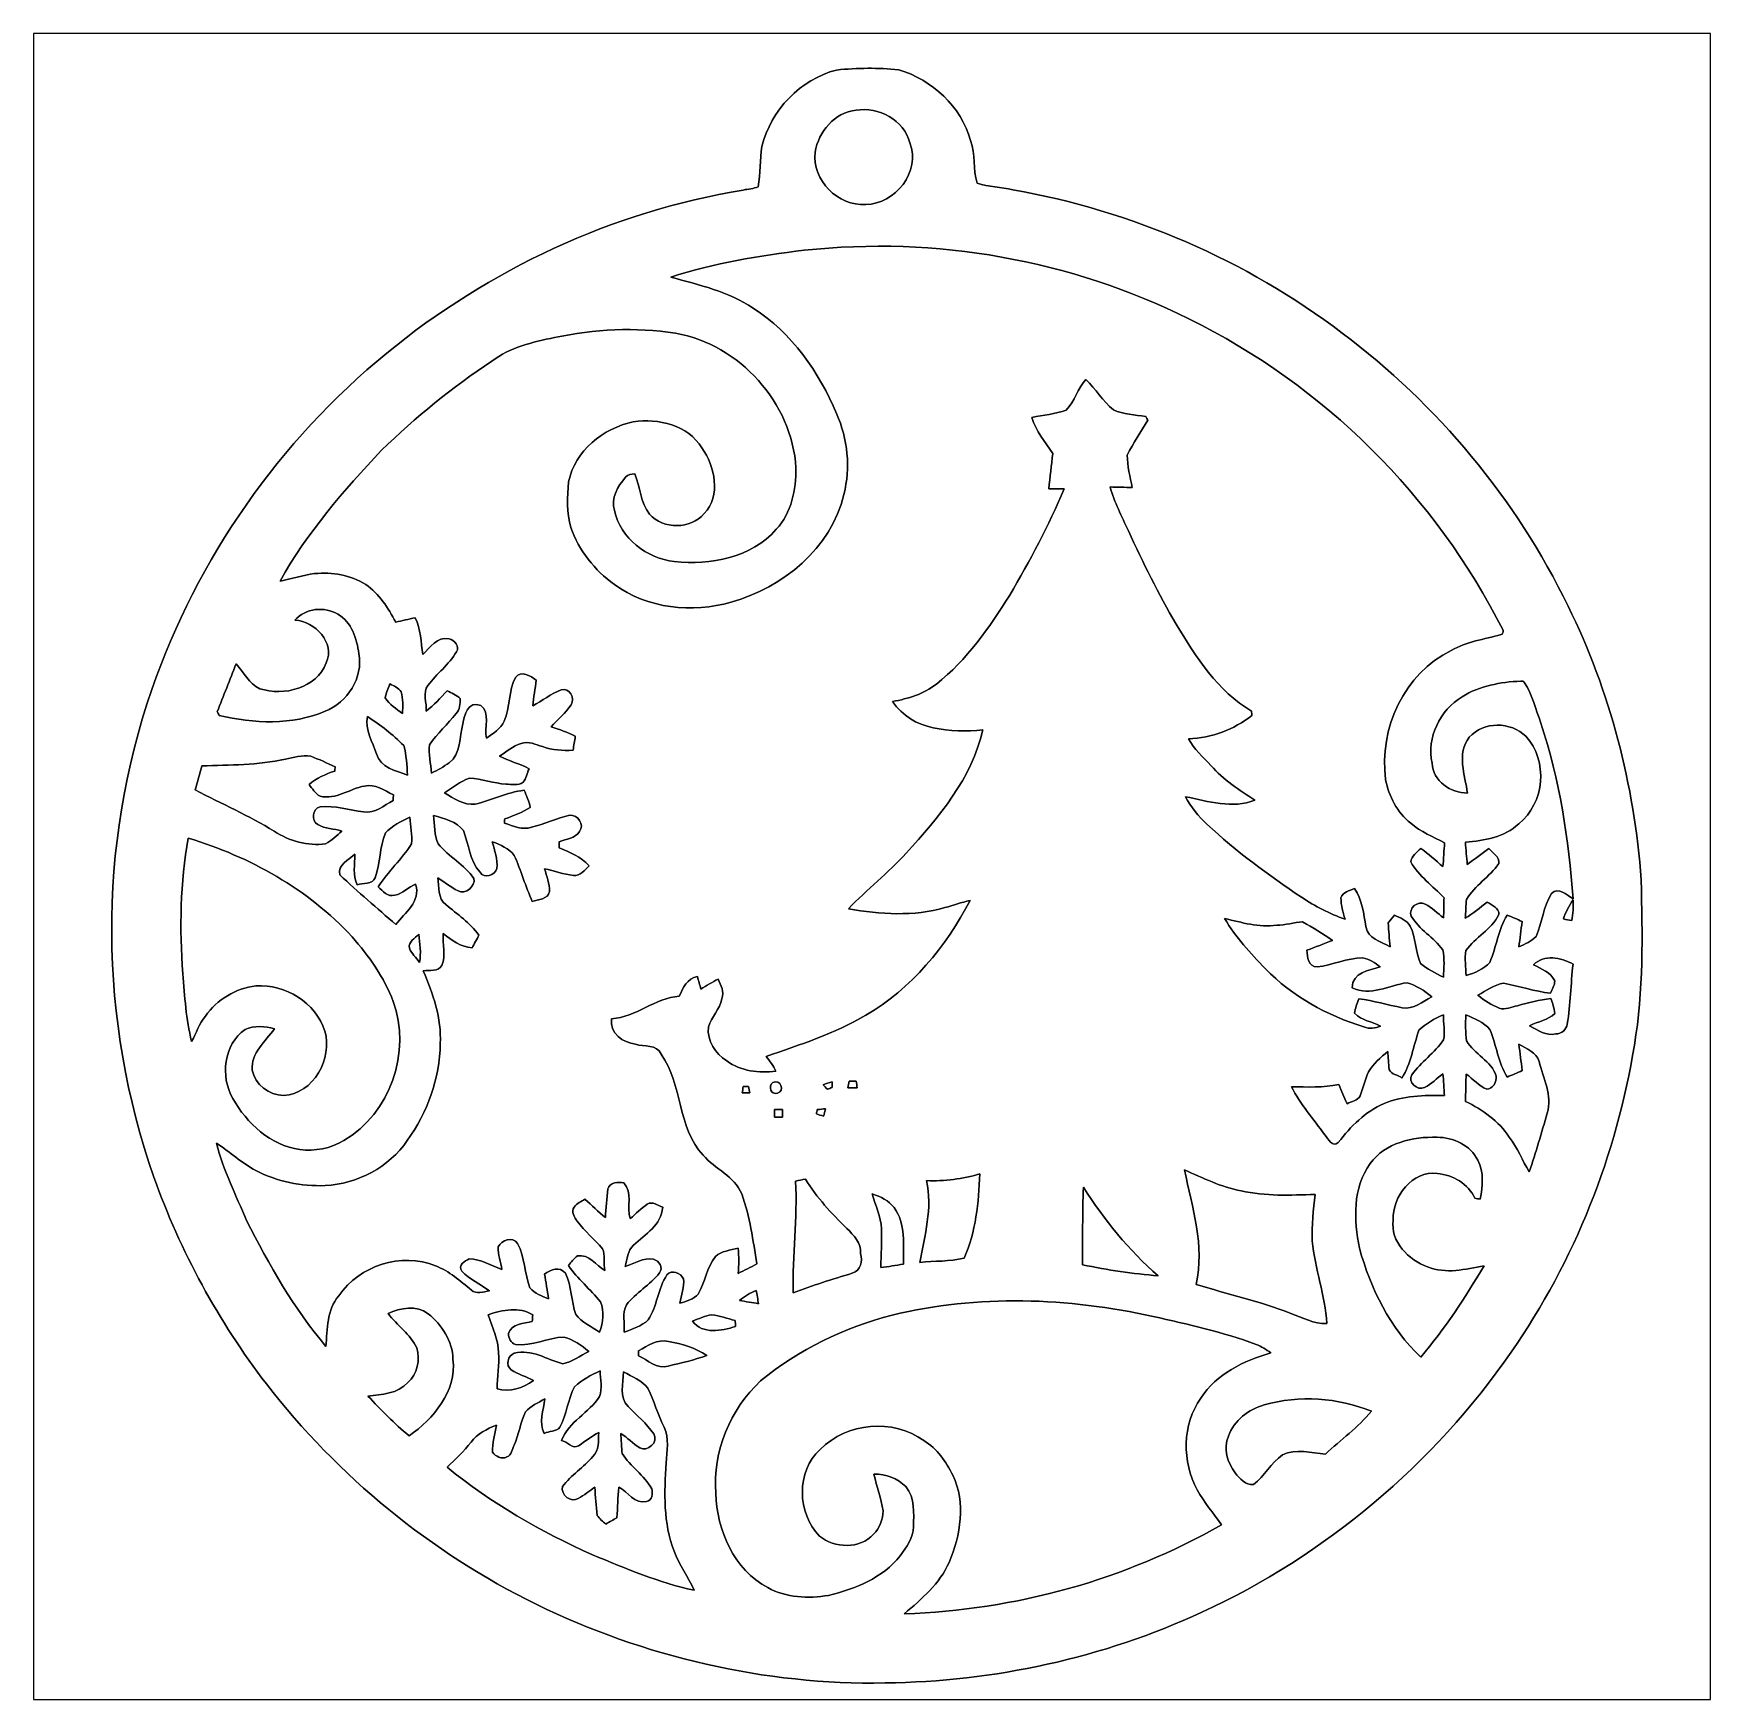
# Model space of a CAD drawing. Header units: centimetres. Extents: x -16.8 to 16.8, y -16.7 to 16.7.
import ezdxf

# ---------------------------------------------------------------- set-up
doc = ezdxf.new("R2010")
doc.units = ezdxf.units.CM
doc.header["$MEASUREMENT"] = 0
doc.layers.add('Layer 1', color=7, linetype='Continuous')

msp = doc.modelspace()

# ---------------------------------------------------------------- linework, layer by layer
at = {"layer": 'Layer 1', "color": 7}
for points, knots in [([(-16.77458, 16.66875), (-16.77458, 16.66875), (16.77458, 16.66875), (16.77458, 16.66875), (16.77458, 16.66875), (16.77458, 16.66875), (16.77458, -16.66875), (16.77458, -16.66875), (16.77458, -16.66875), (16.77458, -16.66875), (-16.77458, -16.66875), (-16.77458, -16.66875), (-16.77458, -16.66875), (-16.77458, -16.66875), (-16.77458, 16.66875), (-16.77458, 16.66875), (-16.77458, 16.66875), (-16.77458, 16.66875), (-16.77458, 16.66875), (-16.77458, 16.66875)], [0, 0, 0, 0, 0.16666667, 0.16666667, 0.16666667, 0.16666667, 0.33333333, 0.33333333, 0.33333333, 0.33333333, 0.5, 0.5, 0.5, 0.5, 0.66666667, 0.66666667, 0.66666667, 0.66666667, 1, 1, 1, 1]), ([(-0.70732, 15.9385), (-1.43475, 15.75647), (-2.02071, 15.13346), (-2.2031, 14.41132), (-2.2031, 14.41132), (-2.24861, 14.14427), (-2.2292, 13.86946), (-2.27718, 13.60241), (-2.27718, 13.60241), (-2.37067, 13.56078), (-2.47932, 13.55937), (-2.57634, 13.53679), (-2.57634, 13.53679), (-5.1883, 13.10781), (-7.66516, 11.94823), (-9.70915, 10.27289), (-9.70915, 10.27289), (-11.85439, 8.51994), (-13.49904, 6.16091), (-14.40603, 3.54295), (-14.40603, 3.54295), (-15.50176, 0.40993), (-15.4686, -3.08963), (-14.36582, -6.21594), (-14.36582, -6.21594), (-13.84088, -7.7022), (-13.07324, -9.10131), (-12.11651, -10.35367), (-12.11651, -10.35367), (-10.68105, -12.20505), (-8.82474, -13.73117), (-6.71971, -14.76163), (-6.71971, -14.76163), (-4.55754, -15.82067), (-2.14524, -16.38018), (0.26388, -16.33855), (0.26388, -16.33855), (2.44122, -16.31103), (4.61751, -15.84007), (6.59553, -14.92497), (6.59553, -14.92497), (9.07344, -13.78126), (11.23632, -11.96375), (12.78714, -9.71832), (12.78714, -9.71832), (14.05819, -7.89129), (14.90027, -5.77286), (15.25164, -3.57611), (15.25164, -3.57611), (15.4372, -2.48285), (15.41286, -1.36984), (15.38922, -0.26564), (15.38922, -0.26564), (15.25094, 1.62983), (14.76834, 3.50555), (13.92555, 5.21159), (13.92555, 5.21159), (12.88274, 7.35789), (11.31394, 9.24384), (9.40611, 10.67541), (9.40611, 10.67541), (7.47995, 12.13697), (5.19889, 13.12263), (2.81905, 13.54279), (2.81905, 13.54279), (2.58022, 13.58759), (2.33398, 13.60135), (2.1015, 13.67331), (2.1015, 13.67331), (2.01436, 13.94919), (2.07363, 14.25328), (1.97026, 14.52774), (1.97026, 14.52774), (1.78752, 15.21672), (1.20121, 15.73671), (0.53481, 15.9452), (0.53481, 15.9452), (0.12241, 15.98366), (-0.29528, 15.98224), (-0.70732, 15.9385)], [0, 0, 0, 0, 0.04761905, 0.04761905, 0.04761905, 0.04761905, 0.0952381, 0.0952381, 0.0952381, 0.0952381, 0.14285714, 0.14285714, 0.14285714, 0.14285714, 0.19047619, 0.19047619, 0.19047619, 0.19047619, 0.23809524, 0.23809524, 0.23809524, 0.23809524, 0.28571429, 0.28571429, 0.28571429, 0.28571429, 0.33333333, 0.33333333, 0.33333333, 0.33333333, 0.38095238, 0.38095238, 0.38095238, 0.38095238, 0.42857143, 0.42857143, 0.42857143, 0.42857143, 0.47619048, 0.47619048, 0.47619048, 0.47619048, 0.52380952, 0.52380952, 0.52380952, 0.52380952, 0.57142857, 0.57142857, 0.57142857, 0.57142857, 0.61904762, 0.61904762, 0.61904762, 0.61904762, 0.66666667, 0.66666667, 0.66666667, 0.66666667, 0.71428571, 0.71428571, 0.71428571, 0.71428571, 0.76190476, 0.76190476, 0.76190476, 0.76190476, 0.80952381, 0.80952381, 0.80952381, 0.80952381, 0.85714286, 0.85714286, 0.85714286, 0.85714286, 0.9047619, 0.9047619, 0.9047619, 0.9047619, 1, 1, 1, 1]), ([(-0.31962, 15.13452), (0.12947, 15.21142), (0.64523, 14.93591), (0.75636, 14.47976), (0.75636, 14.47976), (0.98107, 13.9065), (0.46426, 13.2528), (-0.12453, 13.24927), (-0.12453, 13.24927), (-0.6791, 13.20624), (-1.20121, 13.7354), (-1.13841, 14.29456), (-1.13841, 14.29456), (-1.06715, 14.70307), (-0.75283, 15.08972), (-0.31962, 15.13452)], [0, 0, 0, 0, 0.2, 0.2, 0.2, 0.2, 0.4, 0.4, 0.4, 0.4, 0.6, 0.6, 0.6, 0.6, 1, 1, 1, 1]), ([(-1.35678, 12.33064), (1.26929, 12.62062), (3.97439, 12.13802), (6.33836, 10.95798), (6.33836, 10.95798), (9.0357, 9.63718), (11.27831, 7.4101), (12.62521, 4.72687), (12.62521, 4.72687), (12.64109, 4.69688), (12.61816, 4.64679), (12.58499, 4.64044), (12.58499, 4.64044), (12.2488, 4.54589), (11.8939, 4.50321), (11.5884, 4.32118), (11.5884, 4.32118), (10.64895, 3.8668), (10.13848, 2.75519), (10.27465, 1.74061), (10.27465, 1.74061), (10.34027, 1.40511), (10.50713, 1.08126), (10.77771, 0.86536), (10.77771, 0.86536), (10.97597, 0.69286), (11.22292, 0.59337), (11.45611, 0.4766), (11.45611, 0.4766), (11.44305, 0.3175), (11.4367, 0.15628), (11.41906, -0.00318), (11.41906, -0.00318), (11.27337, 0.11959), (11.13614, 0.25259), (10.98091, 0.36301), (10.98091, 0.36301), (10.90154, 0.28469), (10.79288, 0.21131), (10.77771, 0.09172), (10.77771, 0.09172), (10.94387, -0.1905), (11.21763, -0.39194), (11.44376, -0.62512), (11.44376, -0.62512), (11.44164, -0.72531), (11.43811, -0.92498), (11.436, -1.02517), (11.436, -1.02517), (11.31147, -0.93557), (11.20281, -0.82444), (11.06805, -0.75071), (11.06805, -0.75071), (10.92306, -0.67381), (10.72233, -0.83432), (10.789, -0.99307), (10.789, -0.99307), (10.94705, -1.26189), (11.23632, -1.41887), (11.41871, -1.66688), (11.41871, -1.66688), (11.45646, -1.84397), (11.44376, -2.03447), (11.43106, -2.21721), (11.43106, -2.21721), (11.27337, -2.13395), (11.10968, -2.05458), (10.97421, -1.93816), (10.97421, -1.93816), (10.8652, -1.70356), (10.88813, -1.42346), (10.76501, -1.19239), (10.76501, -1.19239), (10.70328, -1.0735), (10.56499, -1.02553), (10.45069, -0.97719), (10.45069, -0.97719), (10.40871, -1.02623), (10.36708, -1.07527), (10.32545, -1.1243), (10.32545, -1.1243), (10.33745, -1.28446), (10.35015, -1.44498), (10.36391, -1.60549), (10.36391, -1.60549), (10.18787, -1.50213), (9.91658, -1.44004), (9.88131, -1.20333), (9.88131, -1.20333), (9.83686, -0.93945), (9.81004, -0.66604), (9.65482, -0.4378), (9.65482, -0.4378), (9.55781, -0.48578), (9.41387, -0.50694), (9.38142, -0.62865), (9.38142, -0.62865), (9.38177, -0.7747), (9.4234, -0.91511), (9.46397, -1.0541), (9.46397, -1.0541), (9.15705, -0.94403), (8.86178, -0.79869), (8.59226, -0.61524), (8.59226, -0.61524), (7.93221, -0.16898), (7.28345, 0.29986), (6.70137, 0.84526), (6.70137, 0.84526), (6.53415, 1.00753), (6.37893, 1.1871), (6.27274, 1.39559), (6.27274, 1.39559), (6.72253, 1.30704), (7.21607, 1.14441), (7.65986, 1.32997), (7.65986, 1.32997), (7.34377, 1.52859), (7.03192, 1.73884), (6.78145, 2.01895), (6.78145, 2.01895), (6.62728, 2.19287), (6.43608, 2.34527), (6.33448, 2.55799), (6.33448, 2.55799), (6.79768, 2.56822), (7.23688, 2.74073), (7.60201, 3.02048), (7.60201, 3.02048), (7.59989, 3.04236), (7.59566, 3.08575), (7.59389, 3.10727), (7.59389, 3.10727), (6.91797, 3.51155), (6.47912, 4.19029), (6.08647, 4.85211), (6.08647, 4.85211), (5.72347, 5.45006), (5.4289, 6.08471), (5.12833, 6.71477), (5.12833, 6.71477), (4.99745, 7.0044), (4.85211, 7.28945), (4.7625, 7.59531), (4.7625, 7.59531), (4.91067, 7.59107), (5.05919, 7.58578), (5.20806, 7.58578), (5.20806, 7.58578), (5.1622, 7.79956), (5.10928, 8.01405), (5.10646, 8.23348), (5.10646, 8.23348), (5.22676, 8.47478), (5.38374, 8.69562), (5.51886, 8.92916), (5.51886, 8.92916), (5.50827, 8.94856), (5.48675, 8.98772), (5.47617, 9.00747), (5.47617, 9.00747), (5.25921, 9.03922), (5.03167, 9.04346), (4.83023, 9.13871), (4.83023, 9.13871), (4.61998, 9.31651), (4.47146, 9.55252), (4.27884, 9.7476), (4.27884, 9.7476), (4.11621, 9.56381), (4.05624, 9.30804), (3.88514, 9.13447), (3.88514, 9.13447), (3.66571, 9.04804), (3.42336, 9.03958), (3.19511, 8.98419), (3.19511, 8.98419), (3.28048, 8.71573), (3.45899, 8.49312), (3.61491, 8.26311), (3.61491, 8.26311), (3.59128, 8.02816), (3.55953, 7.79427), (3.53977, 7.55862), (3.53977, 7.55862), (3.64031, 7.55544), (3.7405, 7.55721), (3.8414, 7.55756), (3.8414, 7.55756), (3.53836, 6.82025), (3.15771, 6.11611), (2.75449, 5.4289), (2.75449, 5.4289), (2.34668, 4.77837), (1.89618, 4.13138), (1.28729, 3.6516), (1.28729, 3.6516), (1.03681, 3.4484), (0.7239, 3.3595), (0.41275, 3.30129), (0.41275, 3.30129), (0.79516, 2.71251), (1.58609, 2.68005), (2.21439, 2.73191), (2.21439, 2.73191), (2.00025, 1.76354), (1.33667, 0.98284), (0.68368, 0.26882), (0.68368, 0.26882), (0.32702, -0.13159), (-0.10513, -0.45649), (-0.47061, -0.84737), (-0.47061, -0.84737), (0.16475, -0.95991), (0.83256, -1.00224), (1.45979, -0.82338), (1.45979, -0.82338), (1.62736, -0.77435), (1.79282, -0.71896), (1.9625, -0.67769), (1.9625, -0.67769), (1.47814, -1.60196), (0.78952, -2.45322), (-0.12665, -2.97603), (-0.12665, -2.97603), (-0.74613, -3.3468), (-1.43898, -3.56235), (-2.11561, -3.80083), (-2.11561, -3.80083), (-2.04929, -3.89714), (-1.96991, -3.98604), (-1.92158, -4.09363), (-1.92158, -4.09363), (-2.25884, -4.13738), (-2.62608, -4.09751), (-2.90618, -3.89079), (-2.90618, -3.89079), (-3.13161, -3.74756), (-3.30341, -3.48509), (-3.27413, -3.20957), (-3.27413, -3.20957), (-3.21098, -3.00955), (-3.03989, -2.85679), (-3.00108, -2.64724), (-3.00108, -2.64724), (-2.95416, -2.50578), (-3.02084, -2.37631), (-3.07904, -2.2546), (-3.07904, -2.2546), (-3.19723, -2.31493), (-3.31153, -2.38196), (-3.42406, -2.45251), (-3.42406, -2.45251), (-3.44593, -2.36926), (-3.46922, -2.286), (-3.49215, -2.20345), (-3.49215, -2.20345), (-3.69641, -2.2412), (-3.78531, -2.42605), (-3.85516, -2.59574), (-3.85516, -2.59574), (-4.34516, -2.63384), (-4.71664, -3.01272), (-5.20947, -3.04624), (-5.20947, -3.04624), (-5.25251, -3.33869), (-4.98546, -3.52496), (-4.72934, -3.55776), (-4.72934, -3.55776), (-4.55895, -3.60892), (-4.30389, -3.55106), (-4.21746, -3.75779), (-4.21746, -3.75779), (-3.78354, -4.36562), (-3.90066, -5.21794), (-3.37679, -5.77533), (-3.37679, -5.77533), (-3.13902, -6.05437), (-2.75519, -6.19654), (-2.60738, -6.55144), (-2.60738, -6.55144), (-2.44087, -7.00193), (-2.37808, -7.48101), (-2.30646, -7.95338), (-2.30646, -7.95338), (-2.43029, -8.01899), (-2.55482, -8.08214), (-2.68005, -8.14423), (-2.68005, -8.14423), (-2.66136, -7.97701), (-2.661, -7.80768), (-2.67758, -7.64046), (-2.67758, -7.64046), (-2.83104, -7.67715), (-3.00849, -7.69373), (-3.13302, -7.80274), (-3.13302, -7.80274), (-3.30447, -8.02499), (-3.34222, -8.31533), (-3.47698, -8.55698), (-3.47698, -8.55698), (-3.57011, -8.66211), (-3.7144, -8.69915), (-3.84281, -8.74113), (-3.84281, -8.74113), (-3.81917, -8.57709), (-3.74826, -8.41481), (-3.76837, -8.24865), (-3.76837, -8.24865), (-3.83046, -8.13647), (-4.0065, -8.05392), (-4.1021, -8.17386), (-4.1021, -8.17386), (-4.28272, -8.4455), (-4.29789, -8.79722), (-4.47499, -9.07168), (-4.47499, -9.07168), (-4.60869, -9.19833), (-4.79213, -9.25689), (-4.96147, -9.32074), (-4.96147, -9.32074), (-4.93642, -9.14188), (-5.00415, -8.93798), (-4.91384, -8.77252), (-4.91384, -8.77252), (-4.72475, -8.5277), (-4.44006, -8.3753), (-4.25062, -8.13082), (-4.25062, -8.13082), (-4.1716, -8.03134), (-4.25732, -7.88423), (-4.37021, -7.86024), (-4.37021, -7.86024), (-4.57729, -7.81791), (-4.75121, -7.94597), (-4.93748, -8.00594), (-4.93748, -8.00594), (-4.89726, -7.85989), (-4.89268, -7.68456), (-4.76885, -7.58014), (-4.76885, -7.58014), (-4.54448, -7.35295), (-4.20688, -7.17903), (-4.18783, -6.8199), (-4.18783, -6.8199), (-4.28413, -6.78709), (-4.39385, -6.69114), (-4.49545, -6.75746), (-4.49545, -6.75746), (-4.61821, -6.84071), (-4.72369, -6.94725), (-4.83517, -7.04462), (-4.83517, -7.04462), (-4.91208, -6.81778), (-4.78473, -6.51898), (-4.96499, -6.33307), (-4.96499, -6.33307), (-5.07894, -6.30237), (-5.24757, -6.32107), (-5.28673, -6.45301), (-5.28673, -6.45301), (-5.30754, -6.64316), (-5.32306, -6.83436), (-5.33294, -7.02627), (-5.33294, -7.02627), (-5.47723, -6.91233), (-5.60493, -6.78004), (-5.74216, -6.65833), (-5.74216, -6.65833), (-5.81731, -6.70419), (-5.90726, -6.73806), (-5.95806, -6.8139), (-5.95806, -6.8139), (-6.02192, -6.90174), (-5.95701, -7.02663), (-5.89668, -7.09683), (-5.89668, -7.09683), (-5.7531, -7.30179), (-5.54602, -7.45031), (-5.39503, -7.64928), (-5.39503, -7.64928), (-5.32624, -7.77875), (-5.37422, -7.94314), (-5.34423, -8.0839), (-5.34423, -8.0839), (-5.52238, -7.97701), (-5.65785, -7.75617), (-5.8928, -7.79145), (-5.8928, -7.79145), (-5.96406, -7.84507), (-6.01768, -7.91739), (-6.07448, -7.98548), (-6.07448, -7.98548), (-5.88751, -8.25077), (-5.63527, -8.45996), (-5.43384, -8.71255), (-5.43384, -8.71255), (-5.34705, -8.89952), (-5.37739, -9.12954), (-5.45289, -9.31757), (-5.45289, -9.31757), (-5.61128, -9.20221), (-5.80672, -9.12424), (-5.9249, -8.96338), (-5.9249, -8.96338), (-6.01768, -8.69668), (-6.01063, -8.39787), (-6.13093, -8.14035), (-6.13093, -8.14035), (-6.25546, -7.99218), (-6.42408, -8.06732), (-6.55179, -8.15481), (-6.55179, -8.15481), (-6.52427, -8.31921), (-6.49288, -8.4836), (-6.47171, -8.64941), (-6.47171, -8.64941), (-6.60224, -8.59472), (-6.75076, -8.54816), (-6.84248, -8.43386), (-6.84248, -8.43386), (-6.95501, -8.1474), (-6.94443, -7.82002), (-7.08907, -7.54556), (-7.08907, -7.54556), (-7.18891, -7.39458), (-7.41257, -7.4743), (-7.48136, -7.614), (-7.48136, -7.614), (-7.48912, -7.76781), (-7.42421, -7.91386), (-7.40445, -8.06521), (-7.40445, -8.06521), (-7.61753, -7.98124), (-7.82214, -7.85671), (-8.05709, -7.85283), (-8.05709, -7.85283), (-8.15164, -7.8867), (-8.28851, -7.9883), (-8.20385, -8.09696), (-8.20385, -8.09696), (-8.05321, -8.26417), (-7.83237, -8.35554), (-7.65387, -8.49101), (-7.65387, -8.49101), (-7.7724, -8.50794), (-7.9181, -8.57179), (-8.01582, -8.47584), (-8.01582, -8.47584), (-8.23842, -8.29239), (-8.45608, -8.09378), (-8.73231, -7.99359), (-8.73231, -7.99359), (-9.41705, -7.71313), (-10.25631, -7.98442), (-10.66906, -8.59226), (-10.66906, -8.59226), (-10.91212, -8.87377), (-10.89413, -9.25618), (-10.92553, -9.60508), (-10.92553, -9.60508), (-11.56264, -8.83955), (-12.06888, -7.97207), (-12.51268, -7.08237), (-12.51268, -7.08237), (-12.72752, -6.57437), (-12.9794, -6.07483), (-13.11451, -5.53755), (-13.11451, -5.53755), (-12.84605, -5.71041), (-12.61286, -5.93443), (-12.32853, -6.08365), (-12.32853, -6.08365), (-11.90272, -6.30555), (-11.41659, -6.40045), (-10.93823, -6.38634), (-10.93823, -6.38634), (-10.29547, -6.34894), (-9.66223, -6.02051), (-9.29816, -5.48393), (-9.29816, -5.48393), (-8.88965, -4.92266), (-8.64941, -4.23933), (-8.63706, -3.54365), (-8.63706, -3.54365), (-8.61166, -3.03601), (-8.7817, -2.5467), (-8.97714, -2.08633), (-8.97714, -2.08633), (-8.85119, -2.06657), (-8.67869, -2.10996), (-8.6039, -1.98085), (-8.6039, -1.98085), (-8.52382, -1.77835), (-8.5912, -1.55328), (-8.58132, -1.34303), (-8.58132, -1.34303), (-8.40528, -1.4732), (-8.22925, -1.61396), (-7.99888, -1.62631), (-7.99888, -1.62631), (-7.96537, -1.56351), (-7.89869, -1.43722), (-7.86518, -1.37407), (-7.86518, -1.37407), (-8.04157, -1.12607), (-8.29663, -0.95638), (-8.52593, -0.76306), (-8.52593, -0.76306), (-8.68856, -0.63782), (-8.66281, -0.40958), (-8.68892, -0.22613), (-8.68892, -0.22613), (-8.55204, -0.31009), (-8.42963, -0.4191), (-8.28252, -0.48613), (-8.28252, -0.48613), (-8.13223, -0.56868), (-7.92868, -0.39723), (-7.96537, -0.24095), (-7.96537, -0.24095), (-8.15446, 0.03634), (-8.46702, 0.19614), (-8.67974, 0.45297), (-8.67974, 0.45297), (-8.75736, 0.63183), (-8.75171, 0.83291), (-8.77394, 1.02376), (-8.77394, 1.02376), (-8.56474, 0.9525), (-8.30898, 0.90805), (-8.17386, 0.7172), (-8.17386, 0.7172), (-8.06238, 0.44097), (-8.05321, 0.11642), (-7.84225, -0.11642), (-7.84225, -0.11642), (-7.76534, -0.25259), (-7.53604, -0.17815), (-7.50817, -0.03986), (-7.50817, -0.03986), (-7.4803, 0.14605), (-7.55474, 0.31997), (-7.59601, 0.49636), (-7.59601, 0.49636), (-7.4362, 0.43145), (-7.26511, 0.3616), (-7.15574, 0.22331), (-7.15574, 0.22331), (-7.02663, -0.08079), (-6.92961, -0.39758), (-6.79732, -0.70097), (-6.79732, -0.70097), (-6.68655, -0.6604), (-6.47841, -0.65758), (-6.45231, -0.50059), (-6.45231, -0.50059), (-6.44137, -0.3429), (-6.51475, -0.19509), (-6.54932, -0.04445), (-6.54932, -0.04445), (-6.35706, -0.08643), (-6.17044, -0.15699), (-5.97394, -0.18027), (-5.97394, -0.18027), (-5.83741, -0.19121), (-5.74604, -0.07197), (-5.66173, 0.01588), (-5.66173, 0.01588), (-5.8166, 0.20003), (-6.04767, 0.28081), (-6.26075, 0.37677), (-6.26075, 0.37677), (-6.25969, 0.41698), (-6.25863, 0.4572), (-6.25722, 0.49671), (-6.25722, 0.49671), (-6.11611, 0.54857), (-5.94007, 0.56444), (-5.84906, 0.69921), (-5.84906, 0.69921), (-5.74851, 0.83467), (-5.88539, 1.04316), (-6.04838, 1.02411), (-6.04838, 1.02411), (-6.30943, 0.97296), (-6.54932, 0.84384), (-6.80932, 0.78811), (-6.80932, 0.78811), (-6.99805, 0.71896), (-7.17832, 0.81456), (-7.35542, 0.86501), (-7.35542, 0.86501), (-7.35365, 0.88724), (-7.35013, 0.93169), (-7.34836, 0.95356), (-7.34836, 0.95356), (-7.16986, 1.01071), (-6.99699, 1.0862), (-6.83648, 1.18286), (-6.83648, 1.18286), (-6.86611, 1.3021), (-6.90668, 1.41605), (-6.96101, 1.52541), (-6.96101, 1.52541), (-7.30038, 1.48414), (-7.60871, 1.32715), (-7.9375, 1.24601), (-7.9375, 1.24601), (-8.16716, 1.22308), (-8.36471, 1.3656), (-8.55521, 1.47285), (-8.55521, 1.47285), (-8.39435, 1.57939), (-8.23948, 1.70251), (-8.05498, 1.76671), (-8.05498, 1.76671), (-7.80486, 1.75719), (-7.56814, 1.66088), (-7.31838, 1.64888), (-7.31838, 1.64888), (-7.21254, 1.64818), (-7.07319, 1.60937), (-6.98006, 1.68734), (-6.98006, 1.68734), (-6.90915, 1.75789), (-6.90668, 1.87466), (-6.86012, 1.9558), (-6.86012, 1.9558), (-7.05026, 2.05811), (-7.26052, 2.11279), (-7.45455, 2.20592), (-7.45455, 2.20592), (-7.31167, 2.29341), (-7.1815, 2.41088), (-7.01993, 2.46274), (-7.01993, 2.46274), (-6.87035, 2.51213), (-6.73065, 2.43981), (-6.59024, 2.40206), (-6.59024, 2.40206), (-6.39657, 2.32763), (-6.18631, 2.31422), (-5.98099, 2.32728), (-5.98099, 2.32728), (-5.96547, 2.42041), (-5.9503, 2.51284), (-5.93549, 2.60562), (-5.93549, 2.60562), (-6.08824, 2.68852), (-6.25475, 2.74073), (-6.41985, 2.79365), (-6.41985, 2.79365), (-6.28826, 2.94181), (-6.13269, 3.07058), (-6.0198, 3.23356), (-6.0198, 3.23356), (-5.93161, 3.36691), (-6.05437, 3.58387), (-6.21983, 3.5366), (-6.21983, 3.5366), (-6.42056, 3.45334), (-6.59624, 3.31788), (-6.78674, 3.21451), (-6.78674, 3.21451), (-6.76769, 3.38737), (-6.74229, 3.55988), (-6.71548, 3.73168), (-6.71548, 3.73168), (-6.83436, 3.81529), (-7.01534, 3.93347), (-7.13493, 3.7846), (-7.13493, 3.7846), (-7.27463, 3.51543), (-7.239, 3.18699), (-7.35647, 2.9083), (-7.35647, 2.9083), (-7.43197, 2.75696), (-7.57873, 2.66136), (-7.71384, 2.56787), (-7.71384, 2.56787), (-7.76146, 2.78236), (-7.63058, 3.07128), (-7.82461, 3.22333), (-7.82461, 3.22333), (-8.07579, 3.32246), (-8.16328, 3.03142), (-8.18339, 2.85433), (-8.18339, 2.85433), (-8.26417, 2.59397), (-8.21761, 2.25743), (-8.46032, 2.07645), (-8.46032, 2.07645), (-8.57144, 1.99708), (-8.68821, 1.92511), (-8.81345, 1.87043), (-8.81345, 1.87043), (-8.82862, 2.05811), (-8.87554, 2.24896), (-8.85437, 2.43769), (-8.85437, 2.43769), (-8.69527, 2.66206), (-8.4896, 2.84833), (-8.31709, 3.06176), (-8.31709, 3.06176), (-8.24618, 3.14325), (-8.23454, 3.25543), (-8.24089, 3.36021), (-8.24089, 3.36021), (-8.31109, 3.43323), (-8.41058, 3.47204), (-8.49771, 3.51825), (-8.49771, 3.51825), (-8.63635, 3.37855), (-8.76371, 3.2258), (-8.92069, 3.1055), (-8.92069, 3.1055), (-8.89953, 3.27307), (-8.9983, 3.47874), (-8.8833, 3.62514), (-8.8833, 3.62514), (-8.70585, 3.85868), (-8.46561, 4.04036), (-8.31533, 4.29507), (-8.31533, 4.29507), (-8.2363, 4.40161), (-8.35766, 4.53002), (-8.46208, 4.55612), (-8.46208, 4.55612), (-8.70056, 4.60622), (-8.84167, 4.38115), (-8.98913, 4.24392), (-8.98913, 4.24392), (-9.02653, 4.48874), (-9.02441, 4.7498), (-9.13871, 4.97558), (-9.13871, 4.97558), (-9.26994, 4.95124), (-9.39941, 4.92019), (-9.52923, 4.88879), (-9.52923, 4.88879), (-9.67811, 5.1749), (-9.86014, 5.45465), (-10.12719, 5.64303), (-10.12719, 5.64303), (-10.43023, 5.83459), (-10.80135, 5.8928), (-11.15413, 5.86176), (-11.15413, 5.86176), (-11.38802, 5.83071), (-11.61203, 5.7531), (-11.84346, 5.71041), (-11.84346, 5.71041), (-11.30124, 6.67702), (-10.56922, 7.52581), (-9.81216, 8.33049), (-9.81216, 8.33049), (-9.13165, 8.98807), (-8.39717, 9.59062), (-7.60589, 10.11132), (-7.60589, 10.11132), (-7.24429, 10.3886), (-6.78991, 10.49337), (-6.35318, 10.58616), (-6.35318, 10.58616), (-5.55872, 10.74738), (-4.73463, 10.80241), (-3.93171, 10.67082), (-3.93171, 10.67082), (-2.64724, 10.4461), (-1.59808, 9.2777), (-1.52083, 7.97454), (-1.52083, 7.97454), (-1.51906, 7.53992), (-1.60867, 7.07602), (-1.91417, 6.74758), (-1.91417, 6.74758), (-2.41229, 6.17855), (-3.23321, 6.0258), (-3.95464, 6.10235), (-3.95464, 6.10235), (-4.50391, 6.16162), (-5.03767, 6.56837), (-5.14914, 7.12399), (-5.14914, 7.12399), (-5.22711, 7.37235), (-5.08811, 7.60942), (-4.93007, 7.78827), (-4.93007, 7.78827), (-4.88597, 7.8426), (-4.81401, 7.85354), (-4.74804, 7.85601), (-4.74804, 7.85601), (-4.62809, 7.59672), (-4.64009, 7.28027), (-4.45029, 7.05097), (-4.45029, 7.05097), (-4.17689, 6.737), (-3.63149, 6.74899), (-3.35703, 7.06155), (-3.35703, 7.06155), (-3.01872, 7.42103), (-3.14219, 8.00876), (-3.40501, 8.37812), (-3.40501, 8.37812), (-3.68371, 8.83426), (-4.27637, 8.97184), (-4.77555, 8.90023), (-4.77555, 8.90023), (-5.37951, 8.7697), (-5.94007, 8.32556), (-6.0706, 7.69902), (-6.0706, 7.69902), (-6.09459, 7.39669), (-6.1147, 7.07954), (-6.02333, 6.78568), (-6.02333, 6.78568), (-5.86352, 6.32495), (-5.55131, 5.92455), (-5.15479, 5.64268), (-5.15479, 5.64268), (-4.49121, 5.16149), (-3.59586, 5.06201), (-2.8194, 5.29202), (-2.8194, 5.29202), (-1.78259, 5.58165), (-0.81351, 6.36376), (-0.56374, 7.44573), (-0.56374, 7.44573), (-0.42333, 7.98266), (-0.4893, 8.55592), (-0.70697, 9.06251), (-0.70697, 9.06251), (-1.0608, 9.89542), (-1.60302, 10.67682), (-2.37525, 11.17071), (-2.37525, 11.17071), (-2.86738, 11.50585), (-3.45793, 11.63884), (-4.02378, 11.79195), (-4.02378, 11.79195), (-3.16089, 12.07805), (-2.25778, 12.22551), (-1.35678, 12.33064)], [0, 0, 0, 0, 0.00471698, 0.00471698, 0.00471698, 0.00471698, 0.00943396, 0.00943396, 0.00943396, 0.00943396, 0.01415094, 0.01415094, 0.01415094, 0.01415094, 0.01886792, 0.01886792, 0.01886792, 0.01886792, 0.02358491, 0.02358491, 0.02358491, 0.02358491, 0.02830189, 0.02830189, 0.02830189, 0.02830189, 0.03301887, 0.03301887, 0.03301887, 0.03301887, 0.03773585, 0.03773585, 0.03773585, 0.03773585, 0.04245283, 0.04245283, 0.04245283, 0.04245283, 0.04716981, 0.04716981, 0.04716981, 0.04716981, 0.05188679, 0.05188679, 0.05188679, 0.05188679, 0.05660377, 0.05660377, 0.05660377, 0.05660377, 0.06132075, 0.06132075, 0.06132075, 0.06132075, 0.06603774, 0.06603774, 0.06603774, 0.06603774, 0.07075472, 0.07075472, 0.07075472, 0.07075472, 0.0754717, 0.0754717, 0.0754717, 0.0754717, 0.08018868, 0.08018868, 0.08018868, 0.08018868, 0.08490566, 0.08490566, 0.08490566, 0.08490566, 0.08962264, 0.08962264, 0.08962264, 0.08962264, 0.09433962, 0.09433962, 0.09433962, 0.09433962, 0.0990566, 0.0990566, 0.0990566, 0.0990566, 0.10377358, 0.10377358, 0.10377358, 0.10377358, 0.10849057, 0.10849057, 0.10849057, 0.10849057, 0.11320755, 0.11320755, 0.11320755, 0.11320755, 0.11792453, 0.11792453, 0.11792453, 0.11792453, 0.12264151, 0.12264151, 0.12264151, 0.12264151, 0.12735849, 0.12735849, 0.12735849, 0.12735849, 0.13207547, 0.13207547, 0.13207547, 0.13207547, 0.13679245, 0.13679245, 0.13679245, 0.13679245, 0.14150943, 0.14150943, 0.14150943, 0.14150943, 0.14622642, 0.14622642, 0.14622642, 0.14622642, 0.1509434, 0.1509434, 0.1509434, 0.1509434, 0.15566038, 0.15566038, 0.15566038, 0.15566038, 0.16037736, 0.16037736, 0.16037736, 0.16037736, 0.16509434, 0.16509434, 0.16509434, 0.16509434, 0.16981132, 0.16981132, 0.16981132, 0.16981132, 0.1745283, 0.1745283, 0.1745283, 0.1745283, 0.17924528, 0.17924528, 0.17924528, 0.17924528, 0.18396226, 0.18396226, 0.18396226, 0.18396226, 0.18867925, 0.18867925, 0.18867925, 0.18867925, 0.19339623, 0.19339623, 0.19339623, 0.19339623, 0.19811321, 0.19811321, 0.19811321, 0.19811321, 0.20283019, 0.20283019, 0.20283019, 0.20283019, 0.20754717, 0.20754717, 0.20754717, 0.20754717, 0.21226415, 0.21226415, 0.21226415, 0.21226415, 0.21698113, 0.21698113, 0.21698113, 0.21698113, 0.22169811, 0.22169811, 0.22169811, 0.22169811, 0.22641509, 0.22641509, 0.22641509, 0.22641509, 0.23113208, 0.23113208, 0.23113208, 0.23113208, 0.23584906, 0.23584906, 0.23584906, 0.23584906, 0.24056604, 0.24056604, 0.24056604, 0.24056604, 0.24528302, 0.24528302, 0.24528302, 0.24528302, 0.25, 0.25, 0.25, 0.25, 0.25471698, 0.25471698, 0.25471698, 0.25471698, 0.25943396, 0.25943396, 0.25943396, 0.25943396, 0.26415094, 0.26415094, 0.26415094, 0.26415094, 0.26886792, 0.26886792, 0.26886792, 0.26886792, 0.27358491, 0.27358491, 0.27358491, 0.27358491, 0.27830189, 0.27830189, 0.27830189, 0.27830189, 0.28301887, 0.28301887, 0.28301887, 0.28301887, 0.28773585, 0.28773585, 0.28773585, 0.28773585, 0.29245283, 0.29245283, 0.29245283, 0.29245283, 0.29716981, 0.29716981, 0.29716981, 0.29716981, 0.30188679, 0.30188679, 0.30188679, 0.30188679, 0.30660377, 0.30660377, 0.30660377, 0.30660377, 0.31132075, 0.31132075, 0.31132075, 0.31132075, 0.31603774, 0.31603774, 0.31603774, 0.31603774, 0.32075472, 0.32075472, 0.32075472, 0.32075472, 0.3254717, 0.3254717, 0.3254717, 0.3254717, 0.33018868, 0.33018868, 0.33018868, 0.33018868, 0.33490566, 0.33490566, 0.33490566, 0.33490566, 0.33962264, 0.33962264, 0.33962264, 0.33962264, 0.34433962, 0.34433962, 0.34433962, 0.34433962, 0.3490566, 0.3490566, 0.3490566, 0.3490566, 0.35377358, 0.35377358, 0.35377358, 0.35377358, 0.35849057, 0.35849057, 0.35849057, 0.35849057, 0.36320755, 0.36320755, 0.36320755, 0.36320755, 0.36792453, 0.36792453, 0.36792453, 0.36792453, 0.37264151, 0.37264151, 0.37264151, 0.37264151, 0.37735849, 0.37735849, 0.37735849, 0.37735849, 0.38207547, 0.38207547, 0.38207547, 0.38207547, 0.38679245, 0.38679245, 0.38679245, 0.38679245, 0.39150943, 0.39150943, 0.39150943, 0.39150943, 0.39622642, 0.39622642, 0.39622642, 0.39622642, 0.4009434, 0.4009434, 0.4009434, 0.4009434, 0.40566038, 0.40566038, 0.40566038, 0.40566038, 0.41037736, 0.41037736, 0.41037736, 0.41037736, 0.41509434, 0.41509434, 0.41509434, 0.41509434, 0.41981132, 0.41981132, 0.41981132, 0.41981132, 0.4245283, 0.4245283, 0.4245283, 0.4245283, 0.42924528, 0.42924528, 0.42924528, 0.42924528, 0.43396226, 0.43396226, 0.43396226, 0.43396226, 0.43867925, 0.43867925, 0.43867925, 0.43867925, 0.44339623, 0.44339623, 0.44339623, 0.44339623, 0.44811321, 0.44811321, 0.44811321, 0.44811321, 0.45283019, 0.45283019, 0.45283019, 0.45283019, 0.45754717, 0.45754717, 0.45754717, 0.45754717, 0.46226415, 0.46226415, 0.46226415, 0.46226415, 0.46698113, 0.46698113, 0.46698113, 0.46698113, 0.47169811, 0.47169811, 0.47169811, 0.47169811, 0.47641509, 0.47641509, 0.47641509, 0.47641509, 0.48113208, 0.48113208, 0.48113208, 0.48113208, 0.48584906, 0.48584906, 0.48584906, 0.48584906, 0.49056604, 0.49056604, 0.49056604, 0.49056604, 0.49528302, 0.49528302, 0.49528302, 0.49528302, 0.5, 0.5, 0.5, 0.5, 0.50471698, 0.50471698, 0.50471698, 0.50471698, 0.50943396, 0.50943396, 0.50943396, 0.50943396, 0.51415094, 0.51415094, 0.51415094, 0.51415094, 0.51886792, 0.51886792, 0.51886792, 0.51886792, 0.52358491, 0.52358491, 0.52358491, 0.52358491, 0.52830189, 0.52830189, 0.52830189, 0.52830189, 0.53301887, 0.53301887, 0.53301887, 0.53301887, 0.53773585, 0.53773585, 0.53773585, 0.53773585, 0.54245283, 0.54245283, 0.54245283, 0.54245283, 0.54716981, 0.54716981, 0.54716981, 0.54716981, 0.55188679, 0.55188679, 0.55188679, 0.55188679, 0.55660377, 0.55660377, 0.55660377, 0.55660377, 0.56132075, 0.56132075, 0.56132075, 0.56132075, 0.56603774, 0.56603774, 0.56603774, 0.56603774, 0.57075472, 0.57075472, 0.57075472, 0.57075472, 0.5754717, 0.5754717, 0.5754717, 0.5754717, 0.58018868, 0.58018868, 0.58018868, 0.58018868, 0.58490566, 0.58490566, 0.58490566, 0.58490566, 0.58962264, 0.58962264, 0.58962264, 0.58962264, 0.59433962, 0.59433962, 0.59433962, 0.59433962, 0.5990566, 0.5990566, 0.5990566, 0.5990566, 0.60377358, 0.60377358, 0.60377358, 0.60377358, 0.60849057, 0.60849057, 0.60849057, 0.60849057, 0.61320755, 0.61320755, 0.61320755, 0.61320755, 0.61792453, 0.61792453, 0.61792453, 0.61792453, 0.62264151, 0.62264151, 0.62264151, 0.62264151, 0.62735849, 0.62735849, 0.62735849, 0.62735849, 0.63207547, 0.63207547, 0.63207547, 0.63207547, 0.63679245, 0.63679245, 0.63679245, 0.63679245, 0.64150943, 0.64150943, 0.64150943, 0.64150943, 0.64622642, 0.64622642, 0.64622642, 0.64622642, 0.6509434, 0.6509434, 0.6509434, 0.6509434, 0.65566038, 0.65566038, 0.65566038, 0.65566038, 0.66037736, 0.66037736, 0.66037736, 0.66037736, 0.66509434, 0.66509434, 0.66509434, 0.66509434, 0.66981132, 0.66981132, 0.66981132, 0.66981132, 0.6745283, 0.6745283, 0.6745283, 0.6745283, 0.67924528, 0.67924528, 0.67924528, 0.67924528, 0.68396226, 0.68396226, 0.68396226, 0.68396226, 0.68867925, 0.68867925, 0.68867925, 0.68867925, 0.69339623, 0.69339623, 0.69339623, 0.69339623, 0.69811321, 0.69811321, 0.69811321, 0.69811321, 0.70283019, 0.70283019, 0.70283019, 0.70283019, 0.70754717, 0.70754717, 0.70754717, 0.70754717, 0.71226415, 0.71226415, 0.71226415, 0.71226415, 0.71698113, 0.71698113, 0.71698113, 0.71698113, 0.72169811, 0.72169811, 0.72169811, 0.72169811, 0.72641509, 0.72641509, 0.72641509, 0.72641509, 0.73113208, 0.73113208, 0.73113208, 0.73113208, 0.73584906, 0.73584906, 0.73584906, 0.73584906, 0.74056604, 0.74056604, 0.74056604, 0.74056604, 0.74528302, 0.74528302, 0.74528302, 0.74528302, 0.75, 0.75, 0.75, 0.75, 0.75471698, 0.75471698, 0.75471698, 0.75471698, 0.75943396, 0.75943396, 0.75943396, 0.75943396, 0.76415094, 0.76415094, 0.76415094, 0.76415094, 0.76886792, 0.76886792, 0.76886792, 0.76886792, 0.77358491, 0.77358491, 0.77358491, 0.77358491, 0.77830189, 0.77830189, 0.77830189, 0.77830189, 0.78301887, 0.78301887, 0.78301887, 0.78301887, 0.78773585, 0.78773585, 0.78773585, 0.78773585, 0.79245283, 0.79245283, 0.79245283, 0.79245283, 0.79716981, 0.79716981, 0.79716981, 0.79716981, 0.80188679, 0.80188679, 0.80188679, 0.80188679, 0.80660377, 0.80660377, 0.80660377, 0.80660377, 0.81132075, 0.81132075, 0.81132075, 0.81132075, 0.81603774, 0.81603774, 0.81603774, 0.81603774, 0.82075472, 0.82075472, 0.82075472, 0.82075472, 0.8254717, 0.8254717, 0.8254717, 0.8254717, 0.83018868, 0.83018868, 0.83018868, 0.83018868, 0.83490566, 0.83490566, 0.83490566, 0.83490566, 0.83962264, 0.83962264, 0.83962264, 0.83962264, 0.84433962, 0.84433962, 0.84433962, 0.84433962, 0.8490566, 0.8490566, 0.8490566, 0.8490566, 0.85377358, 0.85377358, 0.85377358, 0.85377358, 0.85849057, 0.85849057, 0.85849057, 0.85849057, 0.86320755, 0.86320755, 0.86320755, 0.86320755, 0.86792453, 0.86792453, 0.86792453, 0.86792453, 0.87264151, 0.87264151, 0.87264151, 0.87264151, 0.87735849, 0.87735849, 0.87735849, 0.87735849, 0.88207547, 0.88207547, 0.88207547, 0.88207547, 0.88679245, 0.88679245, 0.88679245, 0.88679245, 0.89150943, 0.89150943, 0.89150943, 0.89150943, 0.89622642, 0.89622642, 0.89622642, 0.89622642, 0.9009434, 0.9009434, 0.9009434, 0.9009434, 0.90566038, 0.90566038, 0.90566038, 0.90566038, 0.91037736, 0.91037736, 0.91037736, 0.91037736, 0.91509434, 0.91509434, 0.91509434, 0.91509434, 0.91981132, 0.91981132, 0.91981132, 0.91981132, 0.9245283, 0.9245283, 0.9245283, 0.9245283, 0.92924528, 0.92924528, 0.92924528, 0.92924528, 0.93396226, 0.93396226, 0.93396226, 0.93396226, 0.93867925, 0.93867925, 0.93867925, 0.93867925, 0.94339623, 0.94339623, 0.94339623, 0.94339623, 0.94811321, 0.94811321, 0.94811321, 0.94811321, 0.95283019, 0.95283019, 0.95283019, 0.95283019, 0.95754717, 0.95754717, 0.95754717, 0.95754717, 0.96226415, 0.96226415, 0.96226415, 0.96226415, 0.96698113, 0.96698113, 0.96698113, 0.96698113, 0.97169811, 0.97169811, 0.97169811, 0.97169811, 0.97641509, 0.97641509, 0.97641509, 0.97641509, 0.98113208, 0.98113208, 0.98113208, 0.98113208, 0.98584906, 0.98584906, 0.98584906, 0.98584906, 0.99056604, 0.99056604, 0.99056604, 0.99056604, 1, 1, 1, 1]), ([(-11.54571, 4.92936), (-11.33934, 5.16996), (-10.95093, 5.20982), (-10.68493, 5.0479), (-10.68493, 5.0479), (-10.41224, 4.89091), (-10.3057, 4.55754), (-10.26689, 4.26297), (-10.26689, 4.26297), (-10.17482, 3.78001), (-10.49161, 3.28295), (-10.94034, 3.10833), (-10.94034, 3.10833), (-11.60533, 2.82152), (-12.36945, 2.85997), (-13.06195, 3.02472), (-13.06195, 3.02472), (-13.07077, 3.04236), (-13.08876, 3.07799), (-13.09793, 3.09563), (-13.09793, 3.09563), (-12.97764, 3.41771), (-12.84358, 3.73415), (-12.72399, 4.05659), (-12.72399, 4.05659), (-12.57229, 3.88444), (-12.4654, 3.65513), (-12.24703, 3.55776), (-12.24703, 3.55776), (-11.76584, 3.40219), (-11.11638, 3.56553), (-10.91741, 4.07282), (-10.91741, 4.07282), (-10.73785, 4.48381), (-11.14213, 4.90643), (-11.54571, 4.92936)], [0, 0, 0, 0, 0.1, 0.1, 0.1, 0.1, 0.2, 0.2, 0.2, 0.2, 0.3, 0.3, 0.3, 0.3, 0.4, 0.4, 0.4, 0.4, 0.5, 0.5, 0.5, 0.5, 0.6, 0.6, 0.6, 0.6, 0.7, 0.7, 0.7, 0.7, 0.8, 0.8, 0.8, 0.8, 1, 1, 1, 1]), ([(12.97834, 3.70946), (13.01397, 3.71651), (13.04008, 3.70452), (13.05736, 3.67312), (13.05736, 3.67312), (13.21506, 3.42865), (13.28102, 3.14149), (13.38016, 2.87161), (13.38016, 2.87161), (13.76116, 1.73567), (13.93754, 0.54257), (14.02574, -0.64876), (14.02574, -0.64876), (13.90086, -0.57256), (13.73329, -0.39546), (13.59182, -0.53869), (13.59182, -0.53869), (13.43448, -0.80186), (13.4052, -1.12148), (13.28561, -1.40053), (13.28561, -1.40053), (13.19601, -1.50142), (13.06019, -1.54587), (12.94412, -1.60973), (12.94412, -1.60973), (12.9607, -1.44039), (12.9854, -1.27141), (13.00656, -1.10243), (13.00656, -1.10243), (12.9099, -1.05516), (12.80442, -1.01071), (12.7067, -0.97155), (12.7067, -0.97155), (12.5289, -1.2633), (12.49116, -1.61008), (12.36027, -1.91946), (12.36027, -1.91946), (12.23645, -2.05458), (12.05583, -2.12866), (11.88402, -2.1844), (11.88402, -2.1844), (11.88473, -2.01683), (11.85298, -1.8475), (11.8812, -1.68204), (11.8812, -1.68204), (12.06923, -1.41499), (12.39379, -1.26718), (12.53984, -0.96238), (12.53984, -0.96238), (12.55466, -0.82726), (12.39943, -0.77646), (12.31053, -0.71155), (12.31053, -0.71155), (12.16519, -0.82197), (12.02514, -0.94015), (11.86921, -1.0354), (11.86921, -1.0354), (11.87485, -0.94156), (11.88579, -0.75353), (11.89143, -0.65969), (11.89143, -0.65969), (12.05794, -0.38029), (12.3571, -0.20849), (12.53878, 0.05856), (12.53878, 0.05856), (12.55395, 0.19191), (12.42342, 0.27623), (12.34122, 0.35948), (12.34122, 0.35948), (12.19412, 0.25682), (12.05336, 0.1457), (11.90978, 0.03845), (11.90978, 0.03845), (11.89426, 0.18733), (11.8805, 0.33655), (11.87379, 0.48578), (11.87379, 0.48578), (12.25056, 0.51929), (12.65167, 0.58208), (12.93777, 0.85549), (12.93777, 0.85549), (13.46165, 1.25906), (13.52762, 2.1209), (13.08241, 2.60491), (13.08241, 2.60491), (12.77937, 2.90407), (12.23645, 2.9083), (11.94999, 2.5848), (11.94999, 2.5848), (11.68717, 2.26378), (11.86639, 1.82951), (11.91366, 1.46826), (11.91366, 1.46826), (11.57852, 1.46791), (11.21974, 1.71238), (11.20387, 2.06728), (11.20387, 2.06728), (11.09098, 2.58233), (11.36474, 3.12879), (11.80677, 3.39831), (11.80677, 3.39831), (12.15672, 3.61421), (12.57265, 3.69111), (12.97834, 3.70946)], [0, 0, 0, 0, 0.03703704, 0.03703704, 0.03703704, 0.03703704, 0.07407407, 0.07407407, 0.07407407, 0.07407407, 0.11111111, 0.11111111, 0.11111111, 0.11111111, 0.14814815, 0.14814815, 0.14814815, 0.14814815, 0.18518519, 0.18518519, 0.18518519, 0.18518519, 0.22222222, 0.22222222, 0.22222222, 0.22222222, 0.25925926, 0.25925926, 0.25925926, 0.25925926, 0.2962963, 0.2962963, 0.2962963, 0.2962963, 0.33333333, 0.33333333, 0.33333333, 0.33333333, 0.37037037, 0.37037037, 0.37037037, 0.37037037, 0.40740741, 0.40740741, 0.40740741, 0.40740741, 0.44444444, 0.44444444, 0.44444444, 0.44444444, 0.48148148, 0.48148148, 0.48148148, 0.48148148, 0.51851852, 0.51851852, 0.51851852, 0.51851852, 0.55555556, 0.55555556, 0.55555556, 0.55555556, 0.59259259, 0.59259259, 0.59259259, 0.59259259, 0.62962963, 0.62962963, 0.62962963, 0.62962963, 0.66666667, 0.66666667, 0.66666667, 0.66666667, 0.7037037, 0.7037037, 0.7037037, 0.7037037, 0.74074074, 0.74074074, 0.74074074, 0.74074074, 0.77777778, 0.77777778, 0.77777778, 0.77777778, 0.81481481, 0.81481481, 0.81481481, 0.81481481, 0.85185185, 0.85185185, 0.85185185, 0.85185185, 0.88888889, 0.88888889, 0.88888889, 0.88888889, 0.92592593, 0.92592593, 0.92592593, 0.92592593, 1, 1, 1, 1]), ([(-9.64318, 3.65231), (-9.5631, 3.61033), (-9.46856, 3.57681), (-9.41917, 3.49532), (-9.41917, 3.49532), (-9.38601, 3.3528), (-9.38001, 3.20534), (-9.39483, 3.05964), (-9.39483, 3.05964), (-9.51442, 3.15701), (-9.66188, 3.23885), (-9.73808, 3.37538), (-9.73808, 3.37538), (-9.72256, 3.47239), (-9.6774, 3.56094), (-9.64318, 3.65231)], [0, 0, 0, 0, 0.2, 0.2, 0.2, 0.2, 0.4, 0.4, 0.4, 0.4, 0.6, 0.6, 0.6, 0.6, 1, 1, 1, 1]), ([(-10.09615, 2.99896), (-9.83121, 2.83774), (-9.5885, 2.63878), (-9.36837, 2.42111), (-9.36837, 2.42111), (-9.31051, 2.23132), (-9.30875, 2.02777), (-9.29181, 1.83021), (-9.29181, 1.83021), (-9.52359, 1.91946), (-9.83791, 1.9752), (-9.91164, 2.25213), (-9.91164, 2.25213), (-9.99314, 2.49202), (-10.13954, 2.73579), (-10.09615, 2.99896)], [0, 0, 0, 0, 0.2, 0.2, 0.2, 0.2, 0.4, 0.4, 0.4, 0.4, 0.6, 0.6, 0.6, 0.6, 1, 1, 1, 1]), ([(-11.73621, 2.14842), (-11.56935, 2.17981), (-11.40037, 2.23273), (-11.22892, 2.20486), (-11.22892, 2.20486), (-11.06135, 2.1463), (-10.90154, 2.06834), (-10.74103, 1.99214), (-10.74103, 1.99214), (-10.74314, 1.97132), (-10.74667, 1.92969), (-10.74843, 1.90888), (-10.74843, 1.90888), (-10.93223, 1.84573), (-11.11532, 1.77165), (-11.26137, 1.64042), (-11.26137, 1.64042), (-11.19681, 1.55681), (-11.1379, 1.46156), (-11.04336, 1.40794), (-11.04336, 1.40794), (-10.7255, 1.32821), (-10.45351, 1.55646), (-10.15224, 1.61078), (-10.15224, 1.61078), (-9.93951, 1.657), (-9.75819, 1.52012), (-9.57509, 1.43686), (-9.57509, 1.43686), (-9.57615, 1.40829), (-9.57792, 1.35079), (-9.57898, 1.32221), (-9.57898, 1.32221), (-9.76524, 1.22308), (-9.94057, 1.05269), (-10.17164, 1.0922), (-10.17164, 1.0922), (-10.4588, 1.12783), (-10.74596, 1.2259), (-11.03701, 1.19345), (-11.03701, 1.19345), (-11.19823, 1.15782), (-11.22504, 0.91687), (-11.08675, 0.83855), (-11.08675, 0.83855), (-10.9407, 0.75494), (-10.76431, 0.75706), (-10.60521, 0.71014), (-10.60521, 0.71014), (-10.70822, 0.61771), (-10.81088, 0.5207), (-10.93329, 0.45438), (-10.93329, 0.45438), (-11.29206, 0.40746), (-11.65684, 0.50765), (-11.9574, 0.70414), (-11.9574, 0.70414), (-12.4654, 1.01565), (-13.01186, 1.25518), (-13.53785, 1.53282), (-13.53785, 1.53282), (-13.49481, 1.69333), (-13.45036, 1.85385), (-13.40661, 2.01366), (-13.40661, 2.01366), (-12.84887, 2.03482), (-12.28372, 2.02565), (-11.73621, 2.14842)], [0, 0, 0, 0, 0.05555556, 0.05555556, 0.05555556, 0.05555556, 0.11111111, 0.11111111, 0.11111111, 0.11111111, 0.16666667, 0.16666667, 0.16666667, 0.16666667, 0.22222222, 0.22222222, 0.22222222, 0.22222222, 0.27777778, 0.27777778, 0.27777778, 0.27777778, 0.33333333, 0.33333333, 0.33333333, 0.33333333, 0.38888889, 0.38888889, 0.38888889, 0.38888889, 0.44444444, 0.44444444, 0.44444444, 0.44444444, 0.5, 0.5, 0.5, 0.5, 0.55555556, 0.55555556, 0.55555556, 0.55555556, 0.61111111, 0.61111111, 0.61111111, 0.61111111, 0.66666667, 0.66666667, 0.66666667, 0.66666667, 0.72222222, 0.72222222, 0.72222222, 0.72222222, 0.77777778, 0.77777778, 0.77777778, 0.77777778, 0.83333333, 0.83333333, 0.83333333, 0.83333333, 0.88888889, 0.88888889, 0.88888889, 0.88888889, 1, 1, 1, 1]), ([(-9.73596, 0.67239), (-9.60155, 0.81104), (-9.42305, 0.90699), (-9.24701, 0.98531), (-9.24701, 0.98531), (-9.22831, 0.80927), (-9.19868, 0.63183), (-9.20997, 0.45367), (-9.20997, 0.45367), (-9.40717, 0.14852), (-9.68022, -0.10054), (-9.88095, -0.40464), (-9.88095, -0.40464), (-9.78464, -0.48824), (-9.69751, -0.61807), (-9.54405, -0.57503), (-9.54405, -0.57503), (-9.38883, -0.54293), (-9.27559, -0.41487), (-9.13095, -0.35489), (-9.13095, -0.35489), (-9.01876, -0.70732), (-9.35038, -0.91863), (-9.52535, -1.16311), (-9.52535, -1.16311), (-9.8993, -0.8322), (-10.28418, -0.51153), (-10.64613, -0.16828), (-10.64613, -0.16828), (-10.70187, 0.03669), (-10.46621, 0.12982), (-10.34486, 0.24659), (-10.34486, 0.24659), (-10.34697, 0.03916), (-10.39001, -0.17427), (-10.29794, -0.37006), (-10.29794, -0.37006), (-10.20022, -0.31644), (-9.98961, -0.36548), (-9.93881, -0.22578), (-9.93881, -0.22578), (-9.8425, 0.06632), (-9.84709, 0.38594), (-9.73596, 0.67239)], [0, 0, 0, 0, 0.08333333, 0.08333333, 0.08333333, 0.08333333, 0.16666667, 0.16666667, 0.16666667, 0.16666667, 0.25, 0.25, 0.25, 0.25, 0.33333333, 0.33333333, 0.33333333, 0.33333333, 0.41666667, 0.41666667, 0.41666667, 0.41666667, 0.5, 0.5, 0.5, 0.5, 0.58333333, 0.58333333, 0.58333333, 0.58333333, 0.66666667, 0.66666667, 0.66666667, 0.66666667, 0.75, 0.75, 0.75, 0.75, 0.83333333, 0.83333333, 0.83333333, 0.83333333, 1, 1, 1, 1]), ([(-13.67896, 0.56903), (-12.44741, 0.19438), (-11.27936, -0.45297), (-10.40165, -1.40582), (-10.40165, -1.40582), (-10.0644, -1.79141), (-9.76277, -2.21827), (-9.57792, -2.6991), (-9.57792, -2.6991), (-9.21632, -3.70311), (-9.6326, -4.9463), (-10.56852, -5.48181), (-10.56852, -5.48181), (-10.82675, -5.64727), (-11.14566, -5.69983), (-11.44764, -5.66455), (-11.44764, -5.66455), (-12.03078, -5.57847), (-12.51056, -5.14068), (-12.78855, -4.63938), (-12.78855, -4.63938), (-13.04184, -4.19594), (-12.9727, -3.57082), (-12.54337, -3.26108), (-12.54337, -3.26108), (-12.35816, -3.17923), (-12.14579, -3.19581), (-11.95529, -3.25014), (-11.95529, -3.25014), (-12.13414, -3.50203), (-12.4273, -3.73133), (-12.40049, -4.07388), (-12.40049, -4.07388), (-12.33876, -4.36139), (-12.06429, -4.5787), (-11.77219, -4.58223), (-11.77219, -4.58223), (-11.17, -4.55013), (-10.79077, -3.84175), (-10.94599, -3.29389), (-10.94599, -3.29389), (-11.13049, -2.72591), (-11.73515, -2.34703), (-12.32464, -2.38795), (-12.32464, -2.38795), (-12.72611, -2.43981), (-13.1064, -2.65924), (-13.33641, -2.99508), (-13.33641, -2.99508), (-13.45988, -3.14501), (-13.51633, -3.33375), (-13.61158, -3.50026), (-13.61158, -3.50026), (-13.72553, -3.05752), (-13.75022, -2.59927), (-13.78867, -2.14595), (-13.78867, -2.14595), (-13.85394, -1.24143), (-13.83983, -0.32456), (-13.67896, 0.56903)], [0, 0, 0, 0, 0.0625, 0.0625, 0.0625, 0.0625, 0.125, 0.125, 0.125, 0.125, 0.1875, 0.1875, 0.1875, 0.1875, 0.25, 0.25, 0.25, 0.25, 0.3125, 0.3125, 0.3125, 0.3125, 0.375, 0.375, 0.375, 0.375, 0.4375, 0.4375, 0.4375, 0.4375, 0.5, 0.5, 0.5, 0.5, 0.5625, 0.5625, 0.5625, 0.5625, 0.625, 0.625, 0.625, 0.625, 0.6875, 0.6875, 0.6875, 0.6875, 0.75, 0.75, 0.75, 0.75, 0.8125, 0.8125, 0.8125, 0.8125, 0.875, 0.875, 0.875, 0.875, 1, 1, 1, 1]), ([(13.83242, -1.05057), (13.87687, -0.9144), (13.94389, -0.78705), (14.02468, -0.66922), (14.02468, -0.66922), (14.0395, -0.80751), (14.0268, -0.94686), (13.99999, -1.08303), (13.99999, -1.08303), (13.94354, -1.07244), (13.8878, -1.06151), (13.83242, -1.05057)], [0, 0, 0, 0, 0.25, 0.25, 0.25, 0.25, 0.5, 0.5, 0.5, 0.5, 1, 1, 1, 1]), ([(7.05556, -1.04034), (7.39669, -1.12183), (7.74065, -1.22167), (8.09625, -1.17475), (8.09625, -1.17475), (8.27193, -1.17863), (8.44056, -1.11301), (8.61554, -1.11019), (8.61554, -1.11019), (8.82156, -1.22096), (9.023, -1.34444), (9.21526, -1.47884), (9.21526, -1.47884), (9.04416, -1.54552), (8.8713, -1.60937), (8.70091, -1.67746), (8.70091, -1.67746), (8.70338, -1.81116), (8.73442, -2.00907), (8.90587, -2.01083), (8.90587, -2.01083), (9.21385, -1.97026), (9.50489, -1.8288), (9.82027, -1.82951), (9.82027, -1.82951), (9.95116, -1.84785), (10.05805, -1.93428), (10.16494, -2.00589), (10.16494, -2.00589), (9.94057, -2.07927), (9.61108, -2.11173), (9.60684, -2.42782), (9.60684, -2.42782), (9.96668, -2.59927), (10.34732, -2.38266), (10.70363, -2.32551), (10.70363, -2.32551), (10.88672, -2.37631), (11.05147, -2.48638), (11.19893, -2.60526), (11.19893, -2.60526), (11.01549, -2.70757), (10.83522, -2.86456), (10.60697, -2.8261), (10.60697, -2.8261), (10.31628, -2.77178), (10.03159, -2.68534), (9.73772, -2.64724), (9.73772, -2.64724), (9.70209, -2.74179), (9.66964, -2.83669), (9.65482, -2.93758), (9.65482, -2.93758), (9.79311, -3.08081), (10.00407, -3.10303), (10.1727, -3.19687), (10.1727, -3.19687), (10.06651, -3.23462), (9.95045, -3.25896), (9.84074, -3.20887), (9.84074, -3.20887), (9.10378, -2.98485), (8.40916, -2.59821), (7.86871, -2.04435), (7.86871, -2.04435), (7.57132, -1.73355), (7.27357, -1.41323), (7.05556, -1.04034)], [0, 0, 0, 0, 0.05555556, 0.05555556, 0.05555556, 0.05555556, 0.11111111, 0.11111111, 0.11111111, 0.11111111, 0.16666667, 0.16666667, 0.16666667, 0.16666667, 0.22222222, 0.22222222, 0.22222222, 0.22222222, 0.27777778, 0.27777778, 0.27777778, 0.27777778, 0.33333333, 0.33333333, 0.33333333, 0.33333333, 0.38888889, 0.38888889, 0.38888889, 0.38888889, 0.44444444, 0.44444444, 0.44444444, 0.44444444, 0.5, 0.5, 0.5, 0.5, 0.55555556, 0.55555556, 0.55555556, 0.55555556, 0.61111111, 0.61111111, 0.61111111, 0.61111111, 0.66666667, 0.66666667, 0.66666667, 0.66666667, 0.72222222, 0.72222222, 0.72222222, 0.72222222, 0.77777778, 0.77777778, 0.77777778, 0.77777778, 0.83333333, 0.83333333, 0.83333333, 0.83333333, 0.88888889, 0.88888889, 0.88888889, 0.88888889, 1, 1, 1, 1]), ([(-9.25618, -1.63477), (-9.27664, -1.50918), (-9.14435, -1.43298), (-9.0678, -1.35573), (-9.0678, -1.35573), (-9.04416, -1.54164), (-9.01771, -1.73179), (-9.05193, -1.91841), (-9.05193, -1.91841), (-9.12389, -1.82704), (-9.20821, -1.74131), (-9.25618, -1.63477)], [0, 0, 0, 0, 0.25, 0.25, 0.25, 0.25, 0.5, 0.5, 0.5, 0.5, 1, 1, 1, 1]), ([(13.23234, -1.96779), (13.44824, -1.74449), (13.77985, -1.82492), (14.02503, -1.95192), (14.02503, -1.95192), (13.98023, -2.35197), (13.97706, -2.75661), (13.90897, -3.15383), (13.90897, -3.15383), (13.89274, -3.26566), (13.79502, -3.34857), (13.68284, -3.35068), (13.68284, -3.35068), (13.48458, -3.40007), (13.31807, -3.27307), (13.15473, -3.18523), (13.15473, -3.18523), (13.32265, -3.10127), (13.52762, -3.07587), (13.66379, -2.93934), (13.66379, -2.93934), (13.6465, -2.83563), (13.61828, -2.73826), (13.58194, -2.64089), (13.58194, -2.64089), (13.35617, -2.67441), (13.13251, -2.72062), (12.91414, -2.78659), (12.91414, -2.78659), (12.79631, -2.80176), (12.66966, -2.88149), (12.54901, -2.83316), (12.54901, -2.83316), (12.39308, -2.77107), (12.24844, -2.68429), (12.1225, -2.57422), (12.1225, -2.57422), (12.28725, -2.48461), (12.44741, -2.36502), (12.63509, -2.33398), (12.63509, -2.33398), (12.94871, -2.39924), (13.25633, -2.4959), (13.57559, -2.53788), (13.57559, -2.53788), (13.60876, -2.45639), (13.66238, -2.37596), (13.6585, -2.28494), (13.6585, -2.28494), (13.57947, -2.11349), (13.38827, -2.04893), (13.23234, -1.96779)], [0, 0, 0, 0, 0.07142857, 0.07142857, 0.07142857, 0.07142857, 0.14285714, 0.14285714, 0.14285714, 0.14285714, 0.21428571, 0.21428571, 0.21428571, 0.21428571, 0.28571429, 0.28571429, 0.28571429, 0.28571429, 0.35714286, 0.35714286, 0.35714286, 0.35714286, 0.42857143, 0.42857143, 0.42857143, 0.42857143, 0.5, 0.5, 0.5, 0.5, 0.57142857, 0.57142857, 0.57142857, 0.57142857, 0.64285714, 0.64285714, 0.64285714, 0.64285714, 0.71428571, 0.71428571, 0.71428571, 0.71428571, 0.78571429, 0.78571429, 0.78571429, 0.78571429, 0.85714286, 0.85714286, 0.85714286, 0.85714286, 1, 1, 1, 1]), ([(10.94034, -3.27836), (11.08322, -3.14537), (11.24973, -3.03812), (11.43282, -2.97004), (11.43282, -2.97004), (11.42965, -3.13443), (11.46528, -3.30341), (11.43635, -3.46745), (11.43635, -3.46745), (11.2589, -3.73063), (10.98374, -3.91054), (10.80064, -4.16877), (10.80064, -4.16877), (10.70857, -4.31059), (10.90824, -4.49439), (11.05394, -4.42172), (11.05394, -4.42172), (11.19293, -4.35539), (11.30124, -4.23863), (11.4233, -4.1462), (11.4233, -4.1462), (11.43282, -4.29154), (11.44235, -4.43759), (11.45187, -4.58399), (11.45187, -4.58399), (11.04477, -4.57059), (10.62672, -4.58893), (10.24431, -4.74133), (10.24431, -4.74133), (9.87002, -4.90537), (9.57615, -5.20206), (9.32956, -5.52027), (9.32956, -5.52027), (9.2135, -5.63845), (9.12671, -5.44124), (9.05863, -5.37104), (9.05863, -5.37104), (8.83109, -5.05354), (8.56932, -4.75544), (8.39152, -4.40584), (8.39152, -4.40584), (8.70761, -4.41466), (9.02794, -4.42736), (9.33979, -4.36245), (9.33979, -4.36245), (9.39094, -4.49192), (9.44598, -4.61963), (9.50454, -4.74627), (9.50454, -4.74627), (9.59414, -4.70253), (9.71197, -4.68171), (9.7663, -4.58929), (9.7663, -4.58929), (9.82909, -4.43159), (9.85979, -4.26226), (9.93493, -4.10951), (9.93493, -4.10951), (10.02771, -3.94441), (10.17517, -3.82094), (10.31804, -3.70064), (10.31804, -3.70064), (10.33145, -3.82094), (10.33216, -3.94088), (10.34874, -4.06188), (10.34874, -4.06188), (10.37625, -4.17195), (10.53853, -4.16489), (10.60203, -4.23369), (10.60203, -4.23369), (10.78195, -3.94123), (10.82992, -3.59692), (10.94034, -3.27836)], [0, 0, 0, 0, 0.05263158, 0.05263158, 0.05263158, 0.05263158, 0.10526316, 0.10526316, 0.10526316, 0.10526316, 0.15789474, 0.15789474, 0.15789474, 0.15789474, 0.21052632, 0.21052632, 0.21052632, 0.21052632, 0.26315789, 0.26315789, 0.26315789, 0.26315789, 0.31578947, 0.31578947, 0.31578947, 0.31578947, 0.36842105, 0.36842105, 0.36842105, 0.36842105, 0.42105263, 0.42105263, 0.42105263, 0.42105263, 0.47368421, 0.47368421, 0.47368421, 0.47368421, 0.52631579, 0.52631579, 0.52631579, 0.52631579, 0.57894737, 0.57894737, 0.57894737, 0.57894737, 0.63157895, 0.63157895, 0.63157895, 0.63157895, 0.68421053, 0.68421053, 0.68421053, 0.68421053, 0.73684211, 0.73684211, 0.73684211, 0.73684211, 0.78947368, 0.78947368, 0.78947368, 0.78947368, 0.84210526, 0.84210526, 0.84210526, 0.84210526, 0.89473684, 0.89473684, 0.89473684, 0.89473684, 1, 1, 1, 1]), ([(11.88014, -2.96792), (12.05054, -3.04412), (12.24315, -3.11397), (12.36169, -3.26425), (12.36169, -3.26425), (12.48939, -3.5754), (12.52926, -3.92148), (12.70635, -4.21358), (12.70635, -4.21358), (12.80548, -4.17124), (12.91061, -4.13173), (13.00868, -4.08376), (13.00868, -4.08376), (12.98646, -3.90737), (12.96458, -3.73133), (12.94201, -3.55529), (12.94201, -3.55529), (13.08841, -3.65125), (13.29126, -3.71757), (13.3477, -3.8989), (13.3477, -3.8989), (13.42813, -4.23333), (13.61616, -4.58541), (13.50821, -4.93395), (13.50821, -4.93395), (13.39603, -5.32836), (13.28279, -5.72276), (13.14873, -6.11082), (13.14873, -6.11082), (13.00692, -5.88469), (12.91978, -5.62716), (12.74904, -5.41796), (12.74904, -5.41796), (12.53913, -5.09235), (12.21422, -4.86728), (11.87203, -4.70006), (11.87203, -4.70006), (11.87556, -4.56318), (11.88297, -4.29013), (11.88685, -4.15325), (11.88685, -4.15325), (12.02619, -4.25027), (12.13591, -4.39526), (12.29924, -4.45452), (12.29924, -4.45452), (12.42166, -4.46193), (12.5028, -4.30177), (12.48939, -4.19241), (12.48939, -4.19241), (12.3892, -3.88832), (12.05265, -3.75567), (11.89426, -3.49074), (11.89426, -3.49074), (11.87415, -3.31646), (11.87132, -3.14219), (11.88014, -2.96792)], [0, 0, 0, 0, 0.06666667, 0.06666667, 0.06666667, 0.06666667, 0.13333333, 0.13333333, 0.13333333, 0.13333333, 0.2, 0.2, 0.2, 0.2, 0.26666667, 0.26666667, 0.26666667, 0.26666667, 0.33333333, 0.33333333, 0.33333333, 0.33333333, 0.4, 0.4, 0.4, 0.4, 0.46666667, 0.46666667, 0.46666667, 0.46666667, 0.53333333, 0.53333333, 0.53333333, 0.53333333, 0.6, 0.6, 0.6, 0.6, 0.66666667, 0.66666667, 0.66666667, 0.66666667, 0.73333333, 0.73333333, 0.73333333, 0.73333333, 0.8, 0.8, 0.8, 0.8, 0.86666667, 0.86666667, 0.86666667, 0.86666667, 1, 1, 1, 1]), ([(-1.98438, -4.32576), (-1.83303, -4.24109), (-1.73496, -4.49968), (-1.89054, -4.53319), (-1.89054, -4.53319), (-2.02177, -4.58258), (-2.08456, -4.39138), (-1.98438, -4.32576)], [0, 0, 0, 0, 0.33333333, 0.33333333, 0.33333333, 0.33333333, 1, 1, 1, 1]), ([(-0.97861, -4.36668), (-0.91793, -4.34693), (-0.85725, -4.32682), (-0.79622, -4.30706), (-0.79622, -4.30706), (-0.79657, -4.33634), (-0.79763, -4.39455), (-0.79798, -4.42348), (-0.79798, -4.42348), (-0.82973, -4.43442), (-0.86113, -4.44571), (-0.89218, -4.45735), (-0.89218, -4.45735), (-0.9211, -4.42701), (-0.95003, -4.39667), (-0.97861, -4.36668)], [0, 0, 0, 0, 0.2, 0.2, 0.2, 0.2, 0.4, 0.4, 0.4, 0.4, 0.6, 0.6, 0.6, 0.6, 1, 1, 1, 1]), ([(-0.45932, -4.29613), (-0.41204, -4.29578), (-0.36442, -4.29578), (-0.31679, -4.29613), (-0.31679, -4.29613), (-0.30939, -4.33952), (-0.30198, -4.38291), (-0.29457, -4.42666), (-0.29457, -4.42666), (-0.35701, -4.4263), (-0.41945, -4.4263), (-0.48154, -4.42666), (-0.48154, -4.42666), (-0.47449, -4.38291), (-0.46708, -4.33952), (-0.45932, -4.29613)], [0, 0, 0, 0, 0.2, 0.2, 0.2, 0.2, 0.4, 0.4, 0.4, 0.4, 0.6, 0.6, 0.6, 0.6, 1, 1, 1, 1]), ([(-2.57493, -4.40373), (-2.54, -4.40337), (-2.50508, -4.40337), (-2.4698, -4.40373), (-2.4698, -4.40373), (-2.46204, -4.44641), (-2.45428, -4.4891), (-2.44616, -4.53214), (-2.44616, -4.53214), (-2.49696, -4.53178), (-2.54811, -4.53178), (-2.59856, -4.53214), (-2.59856, -4.53214), (-2.5908, -4.4891), (-2.58304, -4.44641), (-2.57493, -4.40373)], [0, 0, 0, 0, 0.2, 0.2, 0.2, 0.2, 0.4, 0.4, 0.4, 0.4, 0.6, 0.6, 0.6, 0.6, 1, 1, 1, 1]), ([(-1.94733, -4.86128), (-1.89583, -4.86057), (-1.84397, -4.86057), (-1.79211, -4.86128), (-1.79211, -4.86128), (-1.79176, -4.91278), (-1.79176, -4.96464), (-1.79211, -5.0165), (-1.79211, -5.0165), (-1.84397, -5.01685), (-1.89583, -5.01685), (-1.94733, -5.0165), (-1.94733, -5.0165), (-1.94804, -4.96464), (-1.94804, -4.91278), (-1.94733, -4.86128)], [0, 0, 0, 0, 0.2, 0.2, 0.2, 0.2, 0.4, 0.4, 0.4, 0.4, 0.6, 0.6, 0.6, 0.6, 1, 1, 1, 1]), ([(-1.09396, -4.86516), (-1.03858, -4.85916), (-0.98319, -4.85352), (-0.92781, -4.84822), (-0.92781, -4.84822), (-0.94121, -4.89761), (-0.95462, -4.94771), (-0.96838, -4.9978), (-0.96838, -4.9978), (-1.01671, -4.98158), (-1.06504, -4.96605), (-1.11301, -4.95018), (-1.11301, -4.95018), (-1.10808, -4.92901), (-1.09855, -4.88632), (-1.09396, -4.86516)], [0, 0, 0, 0, 0.2, 0.2, 0.2, 0.2, 0.4, 0.4, 0.4, 0.4, 0.6, 0.6, 0.6, 0.6, 1, 1, 1, 1]), ([(9.96809, -5.94536), (10.26442, -5.52415), (10.82287, -5.40808), (11.30688, -5.4169), (11.30688, -5.4169), (11.6272, -5.42361), (11.97786, -5.5753), (12.11792, -5.87939), (12.11792, -5.87939), (12.25303, -6.11505), (12.20964, -6.39904), (12.16977, -6.65586), (12.16977, -6.65586), (12.14332, -6.65162), (12.09005, -6.64281), (12.06324, -6.63857), (12.06324, -6.63857), (11.92565, -6.35247), (11.62438, -6.16867), (11.31111, -6.14504), (11.31111, -6.14504), (10.81334, -6.07201), (10.40483, -6.61141), (10.42635, -7.07425), (10.42635, -7.07425), (10.36779, -7.50888), (10.7315, -7.87506), (11.11532, -8.00982), (11.11532, -8.00982), (11.4808, -8.16187), (11.87309, -8.06132), (12.24456, -7.98971), (12.24456, -7.98971), (11.86639, -8.62753), (11.46034, -9.25266), (10.97844, -9.81745), (10.97844, -9.81745), (10.36179, -9.23678), (9.97267, -8.44762), (9.75325, -7.63834), (9.75325, -7.63834), (9.64106, -7.07602), (9.61002, -6.42867), (9.96809, -5.94536)], [0, 0, 0, 0, 0.08333333, 0.08333333, 0.08333333, 0.08333333, 0.16666667, 0.16666667, 0.16666667, 0.16666667, 0.25, 0.25, 0.25, 0.25, 0.33333333, 0.33333333, 0.33333333, 0.33333333, 0.41666667, 0.41666667, 0.41666667, 0.41666667, 0.5, 0.5, 0.5, 0.5, 0.58333333, 0.58333333, 0.58333333, 0.58333333, 0.66666667, 0.66666667, 0.66666667, 0.66666667, 0.75, 0.75, 0.75, 0.75, 0.83333333, 0.83333333, 0.83333333, 0.83333333, 1, 1, 1, 1]), ([(-1.52859, -6.29532), (-1.46332, -6.28191), (-1.39806, -6.26957), (-1.33244, -6.25792), (-1.33244, -6.25792), (-1.10419, -6.6234), (-0.81245, -6.94302), (-0.50271, -7.24112), (-0.50271, -7.24112), (-0.37077, -7.38046), (-0.20955, -7.5311), (-0.22789, -7.74418), (-0.22789, -7.74418), (-0.18415, -7.89658), (-0.23072, -8.08814), (-0.39405, -8.13999), (-0.39405, -8.13999), (-0.79269, -8.25641), (-1.1878, -8.38518), (-1.57762, -8.52946), (-1.57762, -8.52946), (-1.59632, -7.78404), (-1.4859, -7.03968), (-1.52859, -6.29532)], [0, 0, 0, 0, 0.14285714, 0.14285714, 0.14285714, 0.14285714, 0.28571429, 0.28571429, 0.28571429, 0.28571429, 0.42857143, 0.42857143, 0.42857143, 0.42857143, 0.57142857, 0.57142857, 0.57142857, 0.57142857, 0.71428571, 0.71428571, 0.71428571, 0.71428571, 1, 1, 1, 1]), ([(1.08832, -6.28579), (1.45168, -6.30273), (1.8101, -6.25122), (2.15829, -6.1528), (2.15829, -6.1528), (2.13289, -6.72289), (2.07998, -7.31449), (1.84185, -7.83837), (1.84185, -7.83837), (1.55434, -7.90681), (1.25236, -7.8927), (0.9592, -7.92304), (0.9592, -7.92304), (1.04951, -7.38293), (1.21744, -6.83648), (1.08832, -6.28579)], [0, 0, 0, 0, 0.2, 0.2, 0.2, 0.2, 0.4, 0.4, 0.4, 0.4, 0.6, 0.6, 0.6, 0.6, 1, 1, 1, 1]), ([(6.2544, -6.07236), (6.62129, -6.23394), (6.98641, -6.41421), (7.38399, -6.48899), (7.38399, -6.48899), (7.86941, -6.60365), (8.37212, -6.57754), (8.86672, -6.56202), (8.86672, -6.56202), (8.83214, -6.8707), (8.79193, -7.18009), (8.80851, -7.49194), (8.80851, -7.49194), (8.85613, -8.05109), (9.06992, -8.58202), (9.09708, -9.14471), (9.09708, -9.14471), (8.84132, -9.1567), (8.61201, -9.02864), (8.38024, -8.94221), (8.38024, -8.94221), (7.76358, -8.69985), (7.11412, -8.55945), (6.4837, -8.36154), (6.4837, -8.36154), (6.66009, -7.58543), (6.40715, -6.82519), (6.2544, -6.07236)], [0, 0, 0, 0, 0.125, 0.125, 0.125, 0.125, 0.25, 0.25, 0.25, 0.25, 0.375, 0.375, 0.375, 0.375, 0.5, 0.5, 0.5, 0.5, 0.625, 0.625, 0.625, 0.625, 0.75, 0.75, 0.75, 0.75, 1, 1, 1, 1]), ([(0.006, -6.55285), (0.16757, -6.60859), (0.34078, -6.68055), (0.44062, -6.8259), (0.44062, -6.8259), (0.68121, -7.14834), (0.62689, -7.57837), (0.62971, -7.95584), (0.62971, -7.95584), (0.47872, -7.98054), (0.32844, -8.00806), (0.17639, -8.02428), (0.17639, -8.02428), (0.1838, -7.7657), (0.19756, -7.50711), (0.19121, -7.24888), (0.19121, -7.24888), (0.17886, -7.00511), (0.06844, -6.78462), (0.006, -6.55285)], [0, 0, 0, 0, 0.16666667, 0.16666667, 0.16666667, 0.16666667, 0.33333333, 0.33333333, 0.33333333, 0.33333333, 0.5, 0.5, 0.5, 0.5, 0.66666667, 0.66666667, 0.66666667, 0.66666667, 1, 1, 1, 1]), ([(4.22839, -6.41703), (4.64644, -7.07284), (5.1368, -7.68244), (5.72805, -8.19115), (5.72805, -8.19115), (5.22005, -8.1467), (4.71135, -8.08002), (4.21358, -7.96784), (4.21358, -7.96784), (4.21605, -7.45067), (4.20829, -6.93349), (4.22839, -6.41703)], [0, 0, 0, 0, 0.25, 0.25, 0.25, 0.25, 0.5, 0.5, 0.5, 0.5, 1, 1, 1, 1]), ([(0.40534, -8.97819), (2.11596, -8.56051), (3.91689, -8.62436), (5.62822, -9.00571), (5.62822, -9.00571), (6.32143, -9.16234), (7.01922, -9.31404), (7.68632, -9.56486), (7.68632, -9.56486), (7.7918, -9.60473), (7.88599, -9.66752), (7.97736, -9.73279), (7.97736, -9.73279), (7.44114, -9.89013), (6.89398, -10.15506), (6.57966, -10.63731), (6.57966, -10.63731), (6.20466, -11.16683), (6.19936, -11.91119), (6.50734, -12.47387), (6.50734, -12.47387), (6.64281, -12.72434), (6.82801, -12.94236), (6.99417, -13.17272), (6.99417, -13.17272), (5.06659, -14.27198), (2.86385, -14.88511), (0.64664, -14.95354), (0.64664, -14.95354), (0.99519, -14.65933), (1.35361, -14.35065), (1.54446, -13.9252), (1.54446, -13.9252), (1.77236, -13.38404), (1.88031, -12.73069), (1.61713, -12.18106), (1.61713, -12.18106), (1.48096, -11.91048), (1.30316, -11.64519), (1.03752, -11.48715), (1.03752, -11.48715), (0.42333, -11.04265), (-0.50377, -11.12449), (-1.0354, -11.66424), (-1.0354, -11.66424), (-1.52224, -12.09887), (-1.49789, -12.94306), (-1.05128, -13.3985), (-1.05128, -13.3985), (-0.75318, -13.64192), (-0.23954, -13.66555), (0.02822, -13.36322), (0.02822, -13.36322), (0.1591, -13.24575), (0.21237, -13.06442), (0.22401, -12.89544), (0.22401, -12.89544), (0.18168, -12.64532), (0.09137, -12.40719), (0.03951, -12.15919), (0.03951, -12.15919), (0.27552, -12.15108), (0.51082, -12.24068), (0.67839, -12.41002), (0.67839, -12.41002), (0.86748, -12.63332), (0.83079, -12.9413), (0.83114, -13.21259), (0.83114, -13.21259), (0.82444, -13.43307), (0.68651, -13.62004), (0.56374, -13.79185), (0.56374, -13.79185), (0.21449, -14.23529), (-0.33443, -14.4593), (-0.86819, -14.5863), (-0.86819, -14.5863), (-1.27423, -14.65157), (-1.71873, -14.63746), (-2.08386, -14.42967), (-2.08386, -14.42967), (-2.7626, -14.07513), (-3.10868, -13.27997), (-3.1242, -12.54196), (-3.1242, -12.54196), (-3.19511, -11.70623), (-2.83422, -10.8645), (-2.23026, -10.29441), (-2.23026, -10.29441), (-1.46685, -9.66117), (-0.55104, -9.22796), (0.40534, -8.97819)], [0, 0, 0, 0, 0.04166667, 0.04166667, 0.04166667, 0.04166667, 0.08333333, 0.08333333, 0.08333333, 0.08333333, 0.125, 0.125, 0.125, 0.125, 0.16666667, 0.16666667, 0.16666667, 0.16666667, 0.20833333, 0.20833333, 0.20833333, 0.20833333, 0.25, 0.25, 0.25, 0.25, 0.29166667, 0.29166667, 0.29166667, 0.29166667, 0.33333333, 0.33333333, 0.33333333, 0.33333333, 0.375, 0.375, 0.375, 0.375, 0.41666667, 0.41666667, 0.41666667, 0.41666667, 0.45833333, 0.45833333, 0.45833333, 0.45833333, 0.5, 0.5, 0.5, 0.5, 0.54166667, 0.54166667, 0.54166667, 0.54166667, 0.58333333, 0.58333333, 0.58333333, 0.58333333, 0.625, 0.625, 0.625, 0.625, 0.66666667, 0.66666667, 0.66666667, 0.66666667, 0.70833333, 0.70833333, 0.70833333, 0.70833333, 0.75, 0.75, 0.75, 0.75, 0.79166667, 0.79166667, 0.79166667, 0.79166667, 0.83333333, 0.83333333, 0.83333333, 0.83333333, 0.875, 0.875, 0.875, 0.875, 0.91666667, 0.91666667, 0.91666667, 0.91666667, 1, 1, 1, 1]), ([(-2.64936, -8.68221), (-2.54811, -8.60178), (-2.43769, -8.53299), (-2.31704, -8.48431), (-2.31704, -8.48431), (-2.3054, -8.55063), (-2.28212, -8.68257), (-2.27048, -8.74889), (-2.27048, -8.74889), (-2.39818, -8.72878), (-2.52342, -8.70867), (-2.64936, -8.68221)], [0, 0, 0, 0, 0.25, 0.25, 0.25, 0.25, 0.5, 0.5, 0.5, 0.5, 1, 1, 1, 1]), ([(-9.68304, -8.9475), (-9.43469, -8.83214), (-9.11119, -8.77147), (-8.87977, -8.94997), (-8.87977, -8.94997), (-8.60496, -9.17116), (-8.38976, -9.49854), (-8.38341, -9.8612), (-8.38341, -9.8612), (-8.31109, -10.50149), (-8.76829, -11.05253), (-9.26183, -11.39578), (-9.26183, -11.39578), (-9.55358, -11.14813), (-9.82345, -10.87614), (-10.08451, -10.59674), (-10.08451, -10.59674), (-9.80652, -10.57346), (-9.48937, -10.54559), (-9.28582, -10.32863), (-9.28582, -10.32863), (-9.09673, -10.15612), (-9.03676, -9.87531), (-9.10343, -9.63366), (-9.10343, -9.63366), (-9.24066, -9.36237), (-9.49572, -9.18104), (-9.68304, -8.9475)], [0, 0, 0, 0, 0.125, 0.125, 0.125, 0.125, 0.25, 0.25, 0.25, 0.25, 0.375, 0.375, 0.375, 0.375, 0.5, 0.5, 0.5, 0.5, 0.625, 0.625, 0.625, 0.625, 0.75, 0.75, 0.75, 0.75, 1, 1, 1, 1]), ([(-7.67821, -8.96937), (-7.38999, -8.87342), (-7.0612, -8.79969), (-6.7885, -8.97396), (-6.7885, -8.97396), (-6.79097, -9.01665), (-6.79309, -9.05933), (-6.79556, -9.10237), (-6.79556, -9.10237), (-6.96348, -9.15282), (-7.20831, -9.14224), (-7.27287, -9.34085), (-7.27287, -9.34085), (-7.28169, -9.43222), (-7.21854, -9.53382), (-7.1314, -9.56733), (-7.1314, -9.56733), (-6.79803, -9.59732), (-6.48829, -9.43257), (-6.16021, -9.41564), (-6.16021, -9.41564), (-5.97676, -9.46785), (-5.81413, -9.5818), (-5.66738, -9.70245), (-5.66738, -9.70245), (-5.83494, -9.79311), (-5.99863, -9.91588), (-6.18702, -9.95116), (-6.18702, -9.95116), (-6.50593, -9.86578), (-6.80967, -9.65271), (-7.1568, -9.73949), (-7.1568, -9.73949), (-7.28839, -9.7857), (-7.33354, -9.98502), (-7.21854, -10.07322), (-7.21854, -10.07322), (-7.08025, -10.16318), (-6.91833, -10.20939), (-6.77122, -10.28418), (-6.77122, -10.28418), (-6.98359, -10.4334), (-7.24323, -10.53359), (-7.50182, -10.45422), (-7.50182, -10.45422), (-7.48806, -10.21327), (-7.45878, -9.97091), (-7.47007, -9.72961), (-7.47007, -9.72961), (-7.48206, -9.46291), (-7.59213, -9.21738), (-7.67821, -8.96937)], [0, 0, 0, 0, 0.07142857, 0.07142857, 0.07142857, 0.07142857, 0.14285714, 0.14285714, 0.14285714, 0.14285714, 0.21428571, 0.21428571, 0.21428571, 0.21428571, 0.28571429, 0.28571429, 0.28571429, 0.28571429, 0.35714286, 0.35714286, 0.35714286, 0.35714286, 0.42857143, 0.42857143, 0.42857143, 0.42857143, 0.5, 0.5, 0.5, 0.5, 0.57142857, 0.57142857, 0.57142857, 0.57142857, 0.64285714, 0.64285714, 0.64285714, 0.64285714, 0.71428571, 0.71428571, 0.71428571, 0.71428571, 0.78571429, 0.78571429, 0.78571429, 0.78571429, 0.85714286, 0.85714286, 0.85714286, 0.85714286, 1, 1, 1, 1]), ([(-3.59057, -9.09849), (-3.46498, -9.05087), (-3.33975, -8.98913), (-3.20499, -8.97326), (-3.20499, -8.97326), (-3.04518, -8.99019), (-2.89278, -9.04663), (-2.7372, -9.08509), (-2.7372, -9.08509), (-2.73544, -9.11542), (-2.73191, -9.17575), (-2.73015, -9.20609), (-2.73015, -9.20609), (-3.01378, -9.2897), (-3.38384, -9.37119), (-3.59057, -9.09849)], [0, 0, 0, 0, 0.2, 0.2, 0.2, 0.2, 0.4, 0.4, 0.4, 0.4, 0.6, 0.6, 0.6, 0.6, 1, 1, 1, 1]), ([(-4.66901, -9.68975), (-4.48275, -9.59309), (-4.29472, -9.45409), (-4.0707, -9.50207), (-4.0707, -9.50207), (-3.80506, -9.55816), (-3.53166, -9.62836), (-3.30482, -9.78394), (-3.30482, -9.78394), (-3.556, -9.87848), (-3.81882, -9.93457), (-4.07917, -9.99807), (-4.07917, -9.99807), (-4.30248, -10.07004), (-4.48769, -9.8739), (-4.67466, -9.78888), (-4.67466, -9.78888), (-4.67325, -9.76418), (-4.67043, -9.71444), (-4.66901, -9.68975)], [0, 0, 0, 0, 0.16666667, 0.16666667, 0.16666667, 0.16666667, 0.33333333, 0.33333333, 0.33333333, 0.33333333, 0.5, 0.5, 0.5, 0.5, 0.66666667, 0.66666667, 0.66666667, 0.66666667, 1, 1, 1, 1]), ([(-5.94995, -10.41047), (-5.80143, -10.27289), (-5.62187, -10.17623), (-5.44054, -10.08944), (-5.44054, -10.08944), (-5.43137, -10.25984), (-5.39609, -10.43975), (-5.44936, -10.60626), (-5.44936, -10.60626), (-5.65891, -10.93576), (-6.06778, -11.1058), (-6.20995, -11.48468), (-6.20995, -11.48468), (-6.10059, -11.50691), (-5.98664, -11.66918), (-5.87022, -11.59087), (-5.87022, -11.59087), (-5.73476, -11.50303), (-5.61128, -11.39649), (-5.46418, -11.32734), (-5.46418, -11.32734), (-5.48217, -11.49103), (-5.45077, -11.68329), (-5.58483, -11.80677), (-5.58483, -11.80677), (-5.77039, -12.02337), (-6.01839, -12.17789), (-6.19019, -12.40649), (-6.19019, -12.40649), (-6.23746, -12.57582), (-6.02333, -12.73739), (-5.87551, -12.64567), (-5.87551, -12.64567), (-5.75804, -12.58111), (-5.65432, -12.49468), (-5.5432, -12.41989), (-5.5432, -12.41989), (-5.53614, -12.60828), (-5.52133, -12.79666), (-5.49875, -12.98434), (-5.49875, -12.98434), (-5.45394, -13.05454), (-5.38551, -13.10428), (-5.32377, -13.15932), (-5.32377, -13.15932), (-5.2511, -13.11487), (-5.17701, -13.07253), (-5.10258, -13.03161), (-5.10258, -13.03161), (-5.09164, -12.82735), (-5.08176, -12.62451), (-5.06801, -12.42131), (-5.06801, -12.42131), (-4.87645, -12.51373), (-4.75333, -12.76315), (-4.5085, -12.70776), (-4.5085, -12.70776), (-4.39702, -12.6873), (-4.37974, -12.53807), (-4.40619, -12.45059), (-4.40619, -12.45059), (-4.56248, -12.18283), (-4.83164, -12.00467), (-5.00027, -11.7475), (-5.00027, -11.7475), (-5.00662, -11.64731), (-5.01897, -11.44693), (-5.02532, -11.34674), (-5.02532, -11.34674), (-4.88915, -11.42788), (-4.78261, -11.54959), (-4.64749, -11.63214), (-4.64749, -11.63214), (-4.4891, -11.73162), (-4.26261, -11.51255), (-4.36633, -11.35345), (-4.36633, -11.35345), (-4.50709, -11.1446), (-4.70888, -10.98726), (-4.87856, -10.80382), (-4.87856, -10.80382), (-5.06024, -10.62672), (-4.9784, -10.34274), (-4.96993, -10.11484), (-4.96993, -10.11484), (-4.79954, -10.20727), (-4.60587, -10.28559), (-4.48345, -10.44116), (-4.48345, -10.44116), (-4.36457, -10.69587), (-4.27884, -10.96539), (-4.16101, -11.22116), (-4.16101, -11.22116), (-4.05024, -11.44235), (-4.10669, -11.70023), (-4.11762, -11.93553), (-4.11762, -11.93553), (-4.15749, -12.52361), (-4.17971, -13.14062), (-3.95711, -13.69942), (-3.95711, -13.69942), (-3.85657, -13.97635), (-3.68053, -14.21624), (-3.55706, -14.48259), (-3.55706, -14.48259), (-4.26156, -14.33407), (-4.92619, -14.04479), (-5.59012, -13.77386), (-5.59012, -13.77386), (-6.62623, -13.31031), (-7.62317, -12.73986), (-8.50265, -12.01914), (-8.50265, -12.01914), (-8.32838, -11.86674), (-8.16822, -11.69952), (-8.02217, -11.52031), (-8.02217, -11.52031), (-7.89764, -11.35168), (-7.7029, -11.2589), (-7.51558, -11.17741), (-7.51558, -11.17741), (-7.53886, -11.35909), (-7.59531, -11.53619), (-7.59389, -11.72104), (-7.59389, -11.72104), (-7.53004, -11.80536), (-7.40904, -11.8685), (-7.30638, -11.81629), (-7.30638, -11.81629), (-7.21078, -11.7796), (-7.19596, -11.65613), (-7.15786, -11.57887), (-7.15786, -11.57887), (-7.06614, -11.36262), (-7.03192, -11.12555), (-6.93032, -10.91389), (-6.93032, -10.91389), (-6.83048, -10.79429), (-6.67879, -10.73115), (-6.54614, -10.65318), (-6.54614, -10.65318), (-6.57084, -10.88355), (-6.67385, -11.12591), (-6.55673, -11.34604), (-6.55673, -11.34604), (-6.46606, -11.29206), (-6.31437, -11.31711), (-6.2424, -11.22186), (-6.2424, -11.22186), (-6.11082, -10.96433), (-6.08471, -10.66624), (-5.94995, -10.41047)], [0, 0, 0, 0, 0.02564103, 0.02564103, 0.02564103, 0.02564103, 0.05128205, 0.05128205, 0.05128205, 0.05128205, 0.07692308, 0.07692308, 0.07692308, 0.07692308, 0.1025641, 0.1025641, 0.1025641, 0.1025641, 0.12820513, 0.12820513, 0.12820513, 0.12820513, 0.15384615, 0.15384615, 0.15384615, 0.15384615, 0.17948718, 0.17948718, 0.17948718, 0.17948718, 0.20512821, 0.20512821, 0.20512821, 0.20512821, 0.23076923, 0.23076923, 0.23076923, 0.23076923, 0.25641026, 0.25641026, 0.25641026, 0.25641026, 0.28205128, 0.28205128, 0.28205128, 0.28205128, 0.30769231, 0.30769231, 0.30769231, 0.30769231, 0.33333333, 0.33333333, 0.33333333, 0.33333333, 0.35897436, 0.35897436, 0.35897436, 0.35897436, 0.38461538, 0.38461538, 0.38461538, 0.38461538, 0.41025641, 0.41025641, 0.41025641, 0.41025641, 0.43589744, 0.43589744, 0.43589744, 0.43589744, 0.46153846, 0.46153846, 0.46153846, 0.46153846, 0.48717949, 0.48717949, 0.48717949, 0.48717949, 0.51282051, 0.51282051, 0.51282051, 0.51282051, 0.53846154, 0.53846154, 0.53846154, 0.53846154, 0.56410256, 0.56410256, 0.56410256, 0.56410256, 0.58974359, 0.58974359, 0.58974359, 0.58974359, 0.61538462, 0.61538462, 0.61538462, 0.61538462, 0.64102564, 0.64102564, 0.64102564, 0.64102564, 0.66666667, 0.66666667, 0.66666667, 0.66666667, 0.69230769, 0.69230769, 0.69230769, 0.69230769, 0.71794872, 0.71794872, 0.71794872, 0.71794872, 0.74358974, 0.74358974, 0.74358974, 0.74358974, 0.76923077, 0.76923077, 0.76923077, 0.76923077, 0.79487179, 0.79487179, 0.79487179, 0.79487179, 0.82051282, 0.82051282, 0.82051282, 0.82051282, 0.84615385, 0.84615385, 0.84615385, 0.84615385, 0.87179487, 0.87179487, 0.87179487, 0.87179487, 0.8974359, 0.8974359, 0.8974359, 0.8974359, 0.92307692, 0.92307692, 0.92307692, 0.92307692, 0.94871795, 0.94871795, 0.94871795, 0.94871795, 1, 1, 1, 1]), ([(7.84825, -10.77524), (8.54957, -10.56816), (9.31933, -10.63061), (9.99525, -10.90119), (9.99525, -10.90119), (9.72009, -11.2201), (9.37966, -11.4748), (9.07097, -11.7602), (9.07097, -11.7602), (8.78664, -11.74044), (8.48325, -11.63708), (8.21267, -11.77607), (8.21267, -11.77607), (7.98301, -11.93482), (7.85107, -12.19518), (7.63199, -12.36557), (7.63199, -12.36557), (7.47007, -12.39238), (7.35965, -12.24209), (7.26581, -12.13591), (7.26581, -12.13591), (7.11482, -11.93024), (7.02416, -11.64731), (7.13176, -11.40107), (7.13176, -11.40107), (7.24359, -11.0871), (7.53216, -10.86026), (7.84825, -10.77524)], [0, 0, 0, 0, 0.125, 0.125, 0.125, 0.125, 0.25, 0.25, 0.25, 0.25, 0.375, 0.375, 0.375, 0.375, 0.5, 0.5, 0.5, 0.5, 0.625, 0.625, 0.625, 0.625, 0.75, 0.75, 0.75, 0.75, 1, 1, 1, 1])]:
    msp.add_open_spline(points, degree=3, knots=knots, dxfattribs=at)
at = {"layer": 'Layer 1'}
for points, knots in [([(-0.70732, 15.9385), (-0.29528, 15.98224), (0.12241, 15.98366), (0.53481, 15.9452), (0.53481, 15.9452), (1.20121, 15.73671), (1.78752, 15.21672), (1.97026, 14.52774), (1.97026, 14.52774), (2.07363, 14.25328), (2.01436, 13.94919), (2.1015, 13.67331), (2.1015, 13.67331), (2.33398, 13.60135), (2.58022, 13.58759), (2.81905, 13.54279), (2.81905, 13.54279), (5.19889, 13.12263), (7.47995, 12.13697), (9.40611, 10.67541), (9.40611, 10.67541), (11.31394, 9.24384), (12.88274, 7.35789), (13.92555, 5.21159), (13.92555, 5.21159), (14.76834, 3.50555), (15.25094, 1.62983), (15.38922, -0.26564), (15.38922, -0.26564), (15.41286, -1.36984), (15.4372, -2.48285), (15.25164, -3.57611), (15.25164, -3.57611), (14.90027, -5.77286), (14.05819, -7.89129), (12.78714, -9.71832), (12.78714, -9.71832), (11.23632, -11.96375), (9.07344, -13.78126), (6.59553, -14.92497), (6.59553, -14.92497), (4.61751, -15.84007), (2.44122, -16.31103), (0.26388, -16.33855), (0.26388, -16.33855), (-2.14524, -16.38018), (-4.55754, -15.82067), (-6.71971, -14.76163), (-6.71971, -14.76163), (-8.82474, -13.73117), (-10.68105, -12.20505), (-12.11651, -10.35367), (-12.11651, -10.35367), (-13.07324, -9.10131), (-13.84088, -7.7022), (-14.36582, -6.21594), (-14.36582, -6.21594), (-15.4686, -3.08963), (-15.50176, 0.40993), (-14.40603, 3.54295), (-14.40603, 3.54295), (-13.49904, 6.16091), (-11.85439, 8.51994), (-9.70915, 10.27289), (-9.70915, 10.27289), (-7.66516, 11.94823), (-5.1883, 13.10781), (-2.57634, 13.53679), (-2.57634, 13.53679), (-2.47932, 13.55937), (-2.37067, 13.56078), (-2.27718, 13.60241), (-2.27718, 13.60241), (-2.2292, 13.86946), (-2.24861, 14.14427), (-2.2031, 14.41132), (-2.2031, 14.41132), (-2.02071, 15.13346), (-1.43475, 15.75647), (-0.70732, 15.9385), (-0.70732, 15.9385), (-0.70732, 15.9385), (-0.70732, 15.9385), (-0.70732, 15.9385)], [0, 0, 0, 0, 0.04545455, 0.04545455, 0.04545455, 0.04545455, 0.09090909, 0.09090909, 0.09090909, 0.09090909, 0.13636364, 0.13636364, 0.13636364, 0.13636364, 0.18181818, 0.18181818, 0.18181818, 0.18181818, 0.22727273, 0.22727273, 0.22727273, 0.22727273, 0.27272727, 0.27272727, 0.27272727, 0.27272727, 0.31818182, 0.31818182, 0.31818182, 0.31818182, 0.36363636, 0.36363636, 0.36363636, 0.36363636, 0.40909091, 0.40909091, 0.40909091, 0.40909091, 0.45454545, 0.45454545, 0.45454545, 0.45454545, 0.5, 0.5, 0.5, 0.5, 0.54545455, 0.54545455, 0.54545455, 0.54545455, 0.59090909, 0.59090909, 0.59090909, 0.59090909, 0.63636364, 0.63636364, 0.63636364, 0.63636364, 0.68181818, 0.68181818, 0.68181818, 0.68181818, 0.72727273, 0.72727273, 0.72727273, 0.72727273, 0.77272727, 0.77272727, 0.77272727, 0.77272727, 0.81818182, 0.81818182, 0.81818182, 0.81818182, 0.86363636, 0.86363636, 0.86363636, 0.86363636, 0.90909091, 0.90909091, 0.90909091, 0.90909091, 1, 1, 1, 1]), ([(-0.31962, 15.13452), (-0.75283, 15.08972), (-1.06715, 14.70307), (-1.13841, 14.29456), (-1.13841, 14.29456), (-1.20121, 13.7354), (-0.6791, 13.20624), (-0.12453, 13.24927), (-0.12453, 13.24927), (0.46426, 13.2528), (0.98107, 13.9065), (0.75636, 14.47976), (0.75636, 14.47976), (0.64523, 14.93591), (0.12947, 15.21142), (-0.31962, 15.13452), (-0.31962, 15.13452), (-0.31962, 15.13452), (-0.31962, 15.13452), (-0.31962, 15.13452)], [0, 0, 0, 0, 0.16666667, 0.16666667, 0.16666667, 0.16666667, 0.33333333, 0.33333333, 0.33333333, 0.33333333, 0.5, 0.5, 0.5, 0.5, 0.66666667, 0.66666667, 0.66666667, 0.66666667, 1, 1, 1, 1]), ([(-1.35678, 12.33064), (-2.25778, 12.22551), (-3.16089, 12.07805), (-4.02378, 11.79195), (-4.02378, 11.79195), (-3.45793, 11.63884), (-2.86738, 11.50585), (-2.37525, 11.17071), (-2.37525, 11.17071), (-1.60302, 10.67682), (-1.0608, 9.89542), (-0.70697, 9.06251), (-0.70697, 9.06251), (-0.4893, 8.55592), (-0.42333, 7.98266), (-0.56374, 7.44573), (-0.56374, 7.44573), (-0.81351, 6.36376), (-1.78259, 5.58165), (-2.8194, 5.29202), (-2.8194, 5.29202), (-3.59586, 5.06201), (-4.49121, 5.16149), (-5.15479, 5.64268), (-5.15479, 5.64268), (-5.55131, 5.92455), (-5.86352, 6.32495), (-6.02333, 6.78568), (-6.02333, 6.78568), (-6.1147, 7.07954), (-6.09459, 7.39669), (-6.0706, 7.69902), (-6.0706, 7.69902), (-5.94007, 8.32556), (-5.37951, 8.7697), (-4.77555, 8.90023), (-4.77555, 8.90023), (-4.27637, 8.97184), (-3.68371, 8.83426), (-3.40501, 8.37812), (-3.40501, 8.37812), (-3.14219, 8.00876), (-3.01872, 7.42103), (-3.35703, 7.06155), (-3.35703, 7.06155), (-3.63149, 6.74899), (-4.17689, 6.737), (-4.45029, 7.05097), (-4.45029, 7.05097), (-4.64009, 7.28027), (-4.62809, 7.59672), (-4.74804, 7.85601), (-4.74804, 7.85601), (-4.81401, 7.85354), (-4.88597, 7.8426), (-4.93007, 7.78827), (-4.93007, 7.78827), (-5.08811, 7.60942), (-5.22711, 7.37235), (-5.14914, 7.12399), (-5.14914, 7.12399), (-5.03767, 6.56837), (-4.50391, 6.16162), (-3.95464, 6.10235), (-3.95464, 6.10235), (-3.23321, 6.0258), (-2.41229, 6.17855), (-1.91417, 6.74758), (-1.91417, 6.74758), (-1.60867, 7.07602), (-1.51906, 7.53992), (-1.52083, 7.97454), (-1.52083, 7.97454), (-1.59808, 9.2777), (-2.64724, 10.4461), (-3.93171, 10.67082), (-3.93171, 10.67082), (-4.73463, 10.80241), (-5.55872, 10.74738), (-6.35318, 10.58616), (-6.35318, 10.58616), (-6.78991, 10.49337), (-7.24429, 10.3886), (-7.60589, 10.11132), (-7.60589, 10.11132), (-8.39717, 9.59062), (-9.13165, 8.98807), (-9.81216, 8.33049), (-9.81216, 8.33049), (-10.56922, 7.52581), (-11.30124, 6.67702), (-11.84346, 5.71041), (-11.84346, 5.71041), (-11.61203, 5.7531), (-11.38802, 5.83071), (-11.15413, 5.86176), (-11.15413, 5.86176), (-10.80135, 5.8928), (-10.43023, 5.83459), (-10.12719, 5.64303), (-10.12719, 5.64303), (-9.86014, 5.45465), (-9.67811, 5.1749), (-9.52923, 4.88879), (-9.52923, 4.88879), (-9.39941, 4.92019), (-9.26994, 4.95124), (-9.13871, 4.97558), (-9.13871, 4.97558), (-9.02441, 4.7498), (-9.02653, 4.48874), (-8.98913, 4.24392), (-8.98913, 4.24392), (-8.84167, 4.38115), (-8.70056, 4.60622), (-8.46208, 4.55612), (-8.46208, 4.55612), (-8.35766, 4.53002), (-8.2363, 4.40161), (-8.31533, 4.29507), (-8.31533, 4.29507), (-8.46561, 4.04036), (-8.70585, 3.85868), (-8.8833, 3.62514), (-8.8833, 3.62514), (-8.9983, 3.47874), (-8.89953, 3.27307), (-8.92069, 3.1055), (-8.92069, 3.1055), (-8.76371, 3.2258), (-8.63635, 3.37855), (-8.49771, 3.51825), (-8.49771, 3.51825), (-8.41058, 3.47204), (-8.31109, 3.43323), (-8.24089, 3.36021), (-8.24089, 3.36021), (-8.23454, 3.25543), (-8.24618, 3.14325), (-8.31709, 3.06176), (-8.31709, 3.06176), (-8.4896, 2.84833), (-8.69527, 2.66206), (-8.85437, 2.43769), (-8.85437, 2.43769), (-8.87554, 2.24896), (-8.82862, 2.05811), (-8.81345, 1.87043), (-8.81345, 1.87043), (-8.68821, 1.92511), (-8.57144, 1.99708), (-8.46032, 2.07645), (-8.46032, 2.07645), (-8.21761, 2.25743), (-8.26417, 2.59397), (-8.18339, 2.85433), (-8.18339, 2.85433), (-8.16328, 3.03142), (-8.07579, 3.32246), (-7.82461, 3.22333), (-7.82461, 3.22333), (-7.63058, 3.07128), (-7.76146, 2.78236), (-7.71384, 2.56787), (-7.71384, 2.56787), (-7.57873, 2.66136), (-7.43197, 2.75696), (-7.35647, 2.9083), (-7.35647, 2.9083), (-7.239, 3.18699), (-7.27463, 3.51543), (-7.13493, 3.7846), (-7.13493, 3.7846), (-7.01534, 3.93347), (-6.83436, 3.81529), (-6.71548, 3.73168), (-6.71548, 3.73168), (-6.74229, 3.55988), (-6.76769, 3.38737), (-6.78674, 3.21451), (-6.78674, 3.21451), (-6.59624, 3.31788), (-6.42056, 3.45334), (-6.21983, 3.5366), (-6.21983, 3.5366), (-6.05437, 3.58387), (-5.93161, 3.36691), (-6.0198, 3.23356), (-6.0198, 3.23356), (-6.13269, 3.07058), (-6.28826, 2.94181), (-6.41985, 2.79365), (-6.41985, 2.79365), (-6.25475, 2.74073), (-6.08824, 2.68852), (-5.93549, 2.60562), (-5.93549, 2.60562), (-5.9503, 2.51284), (-5.96547, 2.42041), (-5.98099, 2.32728), (-5.98099, 2.32728), (-6.18631, 2.31422), (-6.39657, 2.32763), (-6.59024, 2.40206), (-6.59024, 2.40206), (-6.73065, 2.43981), (-6.87035, 2.51213), (-7.01993, 2.46274), (-7.01993, 2.46274), (-7.1815, 2.41088), (-7.31167, 2.29341), (-7.45455, 2.20592), (-7.45455, 2.20592), (-7.26052, 2.11279), (-7.05026, 2.05811), (-6.86012, 1.9558), (-6.86012, 1.9558), (-6.90668, 1.87466), (-6.90915, 1.75789), (-6.98006, 1.68734), (-6.98006, 1.68734), (-7.07319, 1.60937), (-7.21254, 1.64818), (-7.31838, 1.64888), (-7.31838, 1.64888), (-7.56814, 1.66088), (-7.80486, 1.75719), (-8.05498, 1.76671), (-8.05498, 1.76671), (-8.23948, 1.70251), (-8.39435, 1.57939), (-8.55521, 1.47285), (-8.55521, 1.47285), (-8.36471, 1.3656), (-8.16716, 1.22308), (-7.9375, 1.24601), (-7.9375, 1.24601), (-7.60871, 1.32715), (-7.30038, 1.48414), (-6.96101, 1.52541), (-6.96101, 1.52541), (-6.90668, 1.41605), (-6.86611, 1.3021), (-6.83648, 1.18286), (-6.83648, 1.18286), (-6.99699, 1.0862), (-7.16986, 1.01071), (-7.34836, 0.95356), (-7.34836, 0.95356), (-7.35013, 0.93169), (-7.35365, 0.88724), (-7.35542, 0.86501), (-7.35542, 0.86501), (-7.17832, 0.81456), (-6.99805, 0.71896), (-6.80932, 0.78811), (-6.80932, 0.78811), (-6.54932, 0.84384), (-6.30943, 0.97296), (-6.04838, 1.02411), (-6.04838, 1.02411), (-5.88539, 1.04316), (-5.74851, 0.83467), (-5.84906, 0.69921), (-5.84906, 0.69921), (-5.94007, 0.56444), (-6.11611, 0.54857), (-6.25722, 0.49671), (-6.25722, 0.49671), (-6.25863, 0.4572), (-6.25969, 0.41698), (-6.26075, 0.37677), (-6.26075, 0.37677), (-6.04767, 0.28081), (-5.8166, 0.20003), (-5.66173, 0.01588), (-5.66173, 0.01588), (-5.74604, -0.07197), (-5.83741, -0.19121), (-5.97394, -0.18027), (-5.97394, -0.18027), (-6.17044, -0.15699), (-6.35706, -0.08643), (-6.54932, -0.04445), (-6.54932, -0.04445), (-6.51475, -0.19509), (-6.44137, -0.3429), (-6.45231, -0.50059), (-6.45231, -0.50059), (-6.47841, -0.65758), (-6.68655, -0.6604), (-6.79732, -0.70097), (-6.79732, -0.70097), (-6.92961, -0.39758), (-7.02663, -0.08079), (-7.15574, 0.22331), (-7.15574, 0.22331), (-7.26511, 0.3616), (-7.4362, 0.43145), (-7.59601, 0.49636), (-7.59601, 0.49636), (-7.55474, 0.31997), (-7.4803, 0.14605), (-7.50817, -0.03986), (-7.50817, -0.03986), (-7.53604, -0.17815), (-7.76534, -0.25259), (-7.84225, -0.11642), (-7.84225, -0.11642), (-8.05321, 0.11642), (-8.06238, 0.44097), (-8.17386, 0.7172), (-8.17386, 0.7172), (-8.30898, 0.90805), (-8.56474, 0.9525), (-8.77394, 1.02376), (-8.77394, 1.02376), (-8.75171, 0.83291), (-8.75736, 0.63183), (-8.67974, 0.45297), (-8.67974, 0.45297), (-8.46702, 0.19614), (-8.15446, 0.03634), (-7.96537, -0.24095), (-7.96537, -0.24095), (-7.92868, -0.39723), (-8.13223, -0.56868), (-8.28252, -0.48613), (-8.28252, -0.48613), (-8.42963, -0.4191), (-8.55204, -0.31009), (-8.68892, -0.22613), (-8.68892, -0.22613), (-8.66281, -0.40958), (-8.68856, -0.63782), (-8.52593, -0.76306), (-8.52593, -0.76306), (-8.29663, -0.95638), (-8.04157, -1.12607), (-7.86518, -1.37407), (-7.86518, -1.37407), (-7.89869, -1.43722), (-7.96537, -1.56351), (-7.99888, -1.62631), (-7.99888, -1.62631), (-8.22925, -1.61396), (-8.40528, -1.4732), (-8.58132, -1.34303), (-8.58132, -1.34303), (-8.5912, -1.55328), (-8.52382, -1.77835), (-8.6039, -1.98085), (-8.6039, -1.98085), (-8.67869, -2.10996), (-8.85119, -2.06657), (-8.97714, -2.08633), (-8.97714, -2.08633), (-8.7817, -2.5467), (-8.61166, -3.03601), (-8.63706, -3.54365), (-8.63706, -3.54365), (-8.64941, -4.23933), (-8.88965, -4.92266), (-9.29816, -5.48393), (-9.29816, -5.48393), (-9.66223, -6.02051), (-10.29547, -6.34894), (-10.93823, -6.38634), (-10.93823, -6.38634), (-11.41659, -6.40045), (-11.90272, -6.30555), (-12.32853, -6.08365), (-12.32853, -6.08365), (-12.61286, -5.93443), (-12.84605, -5.71041), (-13.11451, -5.53755), (-13.11451, -5.53755), (-12.9794, -6.07483), (-12.72752, -6.57437), (-12.51268, -7.08237), (-12.51268, -7.08237), (-12.06888, -7.97207), (-11.56264, -8.83955), (-10.92553, -9.60508), (-10.92553, -9.60508), (-10.89413, -9.25618), (-10.91212, -8.87377), (-10.66906, -8.59226), (-10.66906, -8.59226), (-10.25631, -7.98442), (-9.41705, -7.71313), (-8.73231, -7.99359), (-8.73231, -7.99359), (-8.45608, -8.09378), (-8.23842, -8.29239), (-8.01582, -8.47584), (-8.01582, -8.47584), (-7.9181, -8.57179), (-7.7724, -8.50794), (-7.65387, -8.49101), (-7.65387, -8.49101), (-7.83237, -8.35554), (-8.05321, -8.26417), (-8.20385, -8.09696), (-8.20385, -8.09696), (-8.28851, -7.9883), (-8.15164, -7.8867), (-8.05709, -7.85283), (-8.05709, -7.85283), (-7.82214, -7.85671), (-7.61753, -7.98124), (-7.40445, -8.06521), (-7.40445, -8.06521), (-7.42421, -7.91386), (-7.48912, -7.76781), (-7.48136, -7.614), (-7.48136, -7.614), (-7.41257, -7.4743), (-7.18891, -7.39458), (-7.08907, -7.54556), (-7.08907, -7.54556), (-6.94443, -7.82002), (-6.95501, -8.1474), (-6.84248, -8.43386), (-6.84248, -8.43386), (-6.75076, -8.54816), (-6.60224, -8.59472), (-6.47171, -8.64941), (-6.47171, -8.64941), (-6.49288, -8.4836), (-6.52427, -8.31921), (-6.55179, -8.15481), (-6.55179, -8.15481), (-6.42408, -8.06732), (-6.25546, -7.99218), (-6.13093, -8.14035), (-6.13093, -8.14035), (-6.01063, -8.39787), (-6.01768, -8.69668), (-5.9249, -8.96338), (-5.9249, -8.96338), (-5.80672, -9.12424), (-5.61128, -9.20221), (-5.45289, -9.31757), (-5.45289, -9.31757), (-5.37739, -9.12954), (-5.34705, -8.89952), (-5.43384, -8.71255), (-5.43384, -8.71255), (-5.63527, -8.45996), (-5.88751, -8.25077), (-6.07448, -7.98548), (-6.07448, -7.98548), (-6.01768, -7.91739), (-5.96406, -7.84507), (-5.8928, -7.79145), (-5.8928, -7.79145), (-5.65785, -7.75617), (-5.52238, -7.97701), (-5.34423, -8.0839), (-5.34423, -8.0839), (-5.37422, -7.94314), (-5.32624, -7.77875), (-5.39503, -7.64928), (-5.39503, -7.64928), (-5.54602, -7.45031), (-5.7531, -7.30179), (-5.89668, -7.09683), (-5.89668, -7.09683), (-5.95701, -7.02663), (-6.02192, -6.90174), (-5.95806, -6.8139), (-5.95806, -6.8139), (-5.90726, -6.73806), (-5.81731, -6.70419), (-5.74216, -6.65833), (-5.74216, -6.65833), (-5.60493, -6.78004), (-5.47723, -6.91233), (-5.33294, -7.02627), (-5.33294, -7.02627), (-5.32306, -6.83436), (-5.30754, -6.64316), (-5.28673, -6.45301), (-5.28673, -6.45301), (-5.24757, -6.32107), (-5.07894, -6.30237), (-4.96499, -6.33307), (-4.96499, -6.33307), (-4.78473, -6.51898), (-4.91208, -6.81778), (-4.83517, -7.04462), (-4.83517, -7.04462), (-4.72369, -6.94725), (-4.61821, -6.84071), (-4.49545, -6.75746), (-4.49545, -6.75746), (-4.39385, -6.69114), (-4.28413, -6.78709), (-4.18783, -6.8199), (-4.18783, -6.8199), (-4.20688, -7.17903), (-4.54448, -7.35295), (-4.76885, -7.58014), (-4.76885, -7.58014), (-4.89268, -7.68456), (-4.89726, -7.85989), (-4.93748, -8.00594), (-4.93748, -8.00594), (-4.75121, -7.94597), (-4.57729, -7.81791), (-4.37021, -7.86024), (-4.37021, -7.86024), (-4.25732, -7.88423), (-4.1716, -8.03134), (-4.25062, -8.13082), (-4.25062, -8.13082), (-4.44006, -8.3753), (-4.72475, -8.5277), (-4.91384, -8.77252), (-4.91384, -8.77252), (-5.00415, -8.93798), (-4.93642, -9.14188), (-4.96147, -9.32074), (-4.96147, -9.32074), (-4.79213, -9.25689), (-4.60869, -9.19833), (-4.47499, -9.07168), (-4.47499, -9.07168), (-4.29789, -8.79722), (-4.28272, -8.4455), (-4.1021, -8.17386), (-4.1021, -8.17386), (-4.0065, -8.05392), (-3.83046, -8.13647), (-3.76837, -8.24865), (-3.76837, -8.24865), (-3.74826, -8.41481), (-3.81917, -8.57709), (-3.84281, -8.74113), (-3.84281, -8.74113), (-3.7144, -8.69915), (-3.57011, -8.66211), (-3.47698, -8.55698), (-3.47698, -8.55698), (-3.34222, -8.31533), (-3.30447, -8.02499), (-3.13302, -7.80274), (-3.13302, -7.80274), (-3.00849, -7.69373), (-2.83104, -7.67715), (-2.67758, -7.64046), (-2.67758, -7.64046), (-2.661, -7.80768), (-2.66136, -7.97701), (-2.68005, -8.14423), (-2.68005, -8.14423), (-2.55482, -8.08214), (-2.43029, -8.01899), (-2.30646, -7.95338), (-2.30646, -7.95338), (-2.37808, -7.48101), (-2.44087, -7.00193), (-2.60738, -6.55144), (-2.60738, -6.55144), (-2.75519, -6.19654), (-3.13902, -6.05437), (-3.37679, -5.77533), (-3.37679, -5.77533), (-3.90066, -5.21794), (-3.78354, -4.36562), (-4.21746, -3.75779), (-4.21746, -3.75779), (-4.30389, -3.55106), (-4.55895, -3.60892), (-4.72934, -3.55776), (-4.72934, -3.55776), (-4.98546, -3.52496), (-5.25251, -3.33869), (-5.20947, -3.04624), (-5.20947, -3.04624), (-4.71664, -3.01272), (-4.34516, -2.63384), (-3.85516, -2.59574), (-3.85516, -2.59574), (-3.78531, -2.42605), (-3.69641, -2.2412), (-3.49215, -2.20345), (-3.49215, -2.20345), (-3.46922, -2.286), (-3.44593, -2.36926), (-3.42406, -2.45251), (-3.42406, -2.45251), (-3.31153, -2.38196), (-3.19723, -2.31493), (-3.07904, -2.2546), (-3.07904, -2.2546), (-3.02084, -2.37631), (-2.95416, -2.50578), (-3.00108, -2.64724), (-3.00108, -2.64724), (-3.03989, -2.85679), (-3.21098, -3.00955), (-3.27413, -3.20957), (-3.27413, -3.20957), (-3.30341, -3.48509), (-3.13161, -3.74756), (-2.90618, -3.89079), (-2.90618, -3.89079), (-2.62608, -4.09751), (-2.25884, -4.13738), (-1.92158, -4.09363), (-1.92158, -4.09363), (-1.96991, -3.98604), (-2.04929, -3.89714), (-2.11561, -3.80083), (-2.11561, -3.80083), (-1.43898, -3.56235), (-0.74613, -3.3468), (-0.12665, -2.97603), (-0.12665, -2.97603), (0.78952, -2.45322), (1.47814, -1.60196), (1.9625, -0.67769), (1.9625, -0.67769), (1.79282, -0.71896), (1.62736, -0.77435), (1.45979, -0.82338), (1.45979, -0.82338), (0.83256, -1.00224), (0.16475, -0.95991), (-0.47061, -0.84737), (-0.47061, -0.84737), (-0.10513, -0.45649), (0.32702, -0.13159), (0.68368, 0.26882), (0.68368, 0.26882), (1.33667, 0.98284), (2.00025, 1.76354), (2.21439, 2.73191), (2.21439, 2.73191), (1.58609, 2.68005), (0.79516, 2.71251), (0.41275, 3.30129), (0.41275, 3.30129), (0.7239, 3.3595), (1.03681, 3.4484), (1.28729, 3.6516), (1.28729, 3.6516), (1.89618, 4.13138), (2.34668, 4.77837), (2.75449, 5.4289), (2.75449, 5.4289), (3.15771, 6.11611), (3.53836, 6.82025), (3.8414, 7.55756), (3.8414, 7.55756), (3.7405, 7.55721), (3.64031, 7.55544), (3.53977, 7.55862), (3.53977, 7.55862), (3.55953, 7.79427), (3.59128, 8.02816), (3.61491, 8.26311), (3.61491, 8.26311), (3.45899, 8.49312), (3.28048, 8.71573), (3.19511, 8.98419), (3.19511, 8.98419), (3.42336, 9.03958), (3.66571, 9.04804), (3.88514, 9.13447), (3.88514, 9.13447), (4.05624, 9.30804), (4.11621, 9.56381), (4.27884, 9.7476), (4.27884, 9.7476), (4.47146, 9.55252), (4.61998, 9.31651), (4.83023, 9.13871), (4.83023, 9.13871), (5.03167, 9.04346), (5.25921, 9.03922), (5.47617, 9.00747), (5.47617, 9.00747), (5.48675, 8.98772), (5.50827, 8.94856), (5.51886, 8.92916), (5.51886, 8.92916), (5.38374, 8.69562), (5.22676, 8.47478), (5.10646, 8.23348), (5.10646, 8.23348), (5.10928, 8.01405), (5.1622, 7.79956), (5.20806, 7.58578), (5.20806, 7.58578), (5.05919, 7.58578), (4.91067, 7.59107), (4.7625, 7.59531), (4.7625, 7.59531), (4.85211, 7.28945), (4.99745, 7.0044), (5.12833, 6.71477), (5.12833, 6.71477), (5.4289, 6.08471), (5.72347, 5.45006), (6.08647, 4.85211), (6.08647, 4.85211), (6.47912, 4.19029), (6.91797, 3.51155), (7.59389, 3.10727), (7.59389, 3.10727), (7.59566, 3.08575), (7.59989, 3.04236), (7.60201, 3.02048), (7.60201, 3.02048), (7.23688, 2.74073), (6.79768, 2.56822), (6.33448, 2.55799), (6.33448, 2.55799), (6.43608, 2.34527), (6.62728, 2.19287), (6.78145, 2.01895), (6.78145, 2.01895), (7.03192, 1.73884), (7.34377, 1.52859), (7.65986, 1.32997), (7.65986, 1.32997), (7.21607, 1.14441), (6.72253, 1.30704), (6.27274, 1.39559), (6.27274, 1.39559), (6.37893, 1.1871), (6.53415, 1.00753), (6.70137, 0.84526), (6.70137, 0.84526), (7.28345, 0.29986), (7.93221, -0.16898), (8.59226, -0.61524), (8.59226, -0.61524), (8.86178, -0.79869), (9.15705, -0.94403), (9.46397, -1.0541), (9.46397, -1.0541), (9.4234, -0.91511), (9.38177, -0.7747), (9.38142, -0.62865), (9.38142, -0.62865), (9.41387, -0.50694), (9.55781, -0.48578), (9.65482, -0.4378), (9.65482, -0.4378), (9.81004, -0.66604), (9.83686, -0.93945), (9.88131, -1.20333), (9.88131, -1.20333), (9.91658, -1.44004), (10.18787, -1.50213), (10.36391, -1.60549), (10.36391, -1.60549), (10.35015, -1.44498), (10.33745, -1.28446), (10.32545, -1.1243), (10.32545, -1.1243), (10.36708, -1.07527), (10.40871, -1.02623), (10.45069, -0.97719), (10.45069, -0.97719), (10.56499, -1.02553), (10.70328, -1.0735), (10.76501, -1.19239), (10.76501, -1.19239), (10.88813, -1.42346), (10.8652, -1.70356), (10.97421, -1.93816), (10.97421, -1.93816), (11.10968, -2.05458), (11.27337, -2.13395), (11.43106, -2.21721), (11.43106, -2.21721), (11.44376, -2.03447), (11.45646, -1.84397), (11.41871, -1.66688), (11.41871, -1.66688), (11.23632, -1.41887), (10.94705, -1.26189), (10.789, -0.99307), (10.789, -0.99307), (10.72233, -0.83432), (10.92306, -0.67381), (11.06805, -0.75071), (11.06805, -0.75071), (11.20281, -0.82444), (11.31147, -0.93557), (11.436, -1.02517), (11.436, -1.02517), (11.43811, -0.92498), (11.44164, -0.72531), (11.44376, -0.62512), (11.44376, -0.62512), (11.21763, -0.39194), (10.94387, -0.1905), (10.77771, 0.09172), (10.77771, 0.09172), (10.79288, 0.21131), (10.90154, 0.28469), (10.98091, 0.36301), (10.98091, 0.36301), (11.13614, 0.25259), (11.27337, 0.11959), (11.41906, -0.00318), (11.41906, -0.00318), (11.4367, 0.15628), (11.44305, 0.3175), (11.45611, 0.4766), (11.45611, 0.4766), (11.22292, 0.59337), (10.97597, 0.69286), (10.77771, 0.86536), (10.77771, 0.86536), (10.50713, 1.08126), (10.34027, 1.40511), (10.27465, 1.74061), (10.27465, 1.74061), (10.13848, 2.75519), (10.64895, 3.8668), (11.5884, 4.32118), (11.5884, 4.32118), (11.8939, 4.50321), (12.2488, 4.54589), (12.58499, 4.64044), (12.58499, 4.64044), (12.61816, 4.64679), (12.64109, 4.69688), (12.62521, 4.72687), (12.62521, 4.72687), (11.27831, 7.4101), (9.0357, 9.63718), (6.33836, 10.95798), (6.33836, 10.95798), (3.97439, 12.13802), (1.26929, 12.62062), (-1.35678, 12.33064), (-1.35678, 12.33064), (-1.35678, 12.33064), (-1.35678, 12.33064), (-1.35678, 12.33064)], [0, 0, 0, 0, 0.00469484, 0.00469484, 0.00469484, 0.00469484, 0.00938967, 0.00938967, 0.00938967, 0.00938967, 0.01408451, 0.01408451, 0.01408451, 0.01408451, 0.01877934, 0.01877934, 0.01877934, 0.01877934, 0.02347418, 0.02347418, 0.02347418, 0.02347418, 0.02816901, 0.02816901, 0.02816901, 0.02816901, 0.03286385, 0.03286385, 0.03286385, 0.03286385, 0.03755869, 0.03755869, 0.03755869, 0.03755869, 0.04225352, 0.04225352, 0.04225352, 0.04225352, 0.04694836, 0.04694836, 0.04694836, 0.04694836, 0.05164319, 0.05164319, 0.05164319, 0.05164319, 0.05633803, 0.05633803, 0.05633803, 0.05633803, 0.06103286, 0.06103286, 0.06103286, 0.06103286, 0.0657277, 0.0657277, 0.0657277, 0.0657277, 0.07042254, 0.07042254, 0.07042254, 0.07042254, 0.07511737, 0.07511737, 0.07511737, 0.07511737, 0.07981221, 0.07981221, 0.07981221, 0.07981221, 0.08450704, 0.08450704, 0.08450704, 0.08450704, 0.08920188, 0.08920188, 0.08920188, 0.08920188, 0.09389671, 0.09389671, 0.09389671, 0.09389671, 0.09859155, 0.09859155, 0.09859155, 0.09859155, 0.10328638, 0.10328638, 0.10328638, 0.10328638, 0.10798122, 0.10798122, 0.10798122, 0.10798122, 0.11267606, 0.11267606, 0.11267606, 0.11267606, 0.11737089, 0.11737089, 0.11737089, 0.11737089, 0.12206573, 0.12206573, 0.12206573, 0.12206573, 0.12676056, 0.12676056, 0.12676056, 0.12676056, 0.1314554, 0.1314554, 0.1314554, 0.1314554, 0.13615023, 0.13615023, 0.13615023, 0.13615023, 0.14084507, 0.14084507, 0.14084507, 0.14084507, 0.14553991, 0.14553991, 0.14553991, 0.14553991, 0.15023474, 0.15023474, 0.15023474, 0.15023474, 0.15492958, 0.15492958, 0.15492958, 0.15492958, 0.15962441, 0.15962441, 0.15962441, 0.15962441, 0.16431925, 0.16431925, 0.16431925, 0.16431925, 0.16901408, 0.16901408, 0.16901408, 0.16901408, 0.17370892, 0.17370892, 0.17370892, 0.17370892, 0.17840376, 0.17840376, 0.17840376, 0.17840376, 0.18309859, 0.18309859, 0.18309859, 0.18309859, 0.18779343, 0.18779343, 0.18779343, 0.18779343, 0.19248826, 0.19248826, 0.19248826, 0.19248826, 0.1971831, 0.1971831, 0.1971831, 0.1971831, 0.20187793, 0.20187793, 0.20187793, 0.20187793, 0.20657277, 0.20657277, 0.20657277, 0.20657277, 0.21126761, 0.21126761, 0.21126761, 0.21126761, 0.21596244, 0.21596244, 0.21596244, 0.21596244, 0.22065728, 0.22065728, 0.22065728, 0.22065728, 0.22535211, 0.22535211, 0.22535211, 0.22535211, 0.23004695, 0.23004695, 0.23004695, 0.23004695, 0.23474178, 0.23474178, 0.23474178, 0.23474178, 0.23943662, 0.23943662, 0.23943662, 0.23943662, 0.24413146, 0.24413146, 0.24413146, 0.24413146, 0.24882629, 0.24882629, 0.24882629, 0.24882629, 0.25352113, 0.25352113, 0.25352113, 0.25352113, 0.25821596, 0.25821596, 0.25821596, 0.25821596, 0.2629108, 0.2629108, 0.2629108, 0.2629108, 0.26760563, 0.26760563, 0.26760563, 0.26760563, 0.27230047, 0.27230047, 0.27230047, 0.27230047, 0.27699531, 0.27699531, 0.27699531, 0.27699531, 0.28169014, 0.28169014, 0.28169014, 0.28169014, 0.28638498, 0.28638498, 0.28638498, 0.28638498, 0.29107981, 0.29107981, 0.29107981, 0.29107981, 0.29577465, 0.29577465, 0.29577465, 0.29577465, 0.30046948, 0.30046948, 0.30046948, 0.30046948, 0.30516432, 0.30516432, 0.30516432, 0.30516432, 0.30985915, 0.30985915, 0.30985915, 0.30985915, 0.31455399, 0.31455399, 0.31455399, 0.31455399, 0.31924883, 0.31924883, 0.31924883, 0.31924883, 0.32394366, 0.32394366, 0.32394366, 0.32394366, 0.3286385, 0.3286385, 0.3286385, 0.3286385, 0.33333333, 0.33333333, 0.33333333, 0.33333333, 0.33802817, 0.33802817, 0.33802817, 0.33802817, 0.342723, 0.342723, 0.342723, 0.342723, 0.34741784, 0.34741784, 0.34741784, 0.34741784, 0.35211268, 0.35211268, 0.35211268, 0.35211268, 0.35680751, 0.35680751, 0.35680751, 0.35680751, 0.36150235, 0.36150235, 0.36150235, 0.36150235, 0.36619718, 0.36619718, 0.36619718, 0.36619718, 0.37089202, 0.37089202, 0.37089202, 0.37089202, 0.37558685, 0.37558685, 0.37558685, 0.37558685, 0.38028169, 0.38028169, 0.38028169, 0.38028169, 0.38497653, 0.38497653, 0.38497653, 0.38497653, 0.38967136, 0.38967136, 0.38967136, 0.38967136, 0.3943662, 0.3943662, 0.3943662, 0.3943662, 0.39906103, 0.39906103, 0.39906103, 0.39906103, 0.40375587, 0.40375587, 0.40375587, 0.40375587, 0.4084507, 0.4084507, 0.4084507, 0.4084507, 0.41314554, 0.41314554, 0.41314554, 0.41314554, 0.41784038, 0.41784038, 0.41784038, 0.41784038, 0.42253521, 0.42253521, 0.42253521, 0.42253521, 0.42723005, 0.42723005, 0.42723005, 0.42723005, 0.43192488, 0.43192488, 0.43192488, 0.43192488, 0.43661972, 0.43661972, 0.43661972, 0.43661972, 0.44131455, 0.44131455, 0.44131455, 0.44131455, 0.44600939, 0.44600939, 0.44600939, 0.44600939, 0.45070423, 0.45070423, 0.45070423, 0.45070423, 0.45539906, 0.45539906, 0.45539906, 0.45539906, 0.4600939, 0.4600939, 0.4600939, 0.4600939, 0.46478873, 0.46478873, 0.46478873, 0.46478873, 0.46948357, 0.46948357, 0.46948357, 0.46948357, 0.4741784, 0.4741784, 0.4741784, 0.4741784, 0.47887324, 0.47887324, 0.47887324, 0.47887324, 0.48356808, 0.48356808, 0.48356808, 0.48356808, 0.48826291, 0.48826291, 0.48826291, 0.48826291, 0.49295775, 0.49295775, 0.49295775, 0.49295775, 0.49765258, 0.49765258, 0.49765258, 0.49765258, 0.50234742, 0.50234742, 0.50234742, 0.50234742, 0.50704225, 0.50704225, 0.50704225, 0.50704225, 0.51173709, 0.51173709, 0.51173709, 0.51173709, 0.51643192, 0.51643192, 0.51643192, 0.51643192, 0.52112676, 0.52112676, 0.52112676, 0.52112676, 0.5258216, 0.5258216, 0.5258216, 0.5258216, 0.53051643, 0.53051643, 0.53051643, 0.53051643, 0.53521127, 0.53521127, 0.53521127, 0.53521127, 0.5399061, 0.5399061, 0.5399061, 0.5399061, 0.54460094, 0.54460094, 0.54460094, 0.54460094, 0.54929577, 0.54929577, 0.54929577, 0.54929577, 0.55399061, 0.55399061, 0.55399061, 0.55399061, 0.55868545, 0.55868545, 0.55868545, 0.55868545, 0.56338028, 0.56338028, 0.56338028, 0.56338028, 0.56807512, 0.56807512, 0.56807512, 0.56807512, 0.57276995, 0.57276995, 0.57276995, 0.57276995, 0.57746479, 0.57746479, 0.57746479, 0.57746479, 0.58215962, 0.58215962, 0.58215962, 0.58215962, 0.58685446, 0.58685446, 0.58685446, 0.58685446, 0.5915493, 0.5915493, 0.5915493, 0.5915493, 0.59624413, 0.59624413, 0.59624413, 0.59624413, 0.60093897, 0.60093897, 0.60093897, 0.60093897, 0.6056338, 0.6056338, 0.6056338, 0.6056338, 0.61032864, 0.61032864, 0.61032864, 0.61032864, 0.61502347, 0.61502347, 0.61502347, 0.61502347, 0.61971831, 0.61971831, 0.61971831, 0.61971831, 0.62441315, 0.62441315, 0.62441315, 0.62441315, 0.62910798, 0.62910798, 0.62910798, 0.62910798, 0.63380282, 0.63380282, 0.63380282, 0.63380282, 0.63849765, 0.63849765, 0.63849765, 0.63849765, 0.64319249, 0.64319249, 0.64319249, 0.64319249, 0.64788732, 0.64788732, 0.64788732, 0.64788732, 0.65258216, 0.65258216, 0.65258216, 0.65258216, 0.657277, 0.657277, 0.657277, 0.657277, 0.66197183, 0.66197183, 0.66197183, 0.66197183, 0.66666667, 0.66666667, 0.66666667, 0.66666667, 0.6713615, 0.6713615, 0.6713615, 0.6713615, 0.67605634, 0.67605634, 0.67605634, 0.67605634, 0.68075117, 0.68075117, 0.68075117, 0.68075117, 0.68544601, 0.68544601, 0.68544601, 0.68544601, 0.69014085, 0.69014085, 0.69014085, 0.69014085, 0.69483568, 0.69483568, 0.69483568, 0.69483568, 0.69953052, 0.69953052, 0.69953052, 0.69953052, 0.70422535, 0.70422535, 0.70422535, 0.70422535, 0.70892019, 0.70892019, 0.70892019, 0.70892019, 0.71361502, 0.71361502, 0.71361502, 0.71361502, 0.71830986, 0.71830986, 0.71830986, 0.71830986, 0.72300469, 0.72300469, 0.72300469, 0.72300469, 0.72769953, 0.72769953, 0.72769953, 0.72769953, 0.73239437, 0.73239437, 0.73239437, 0.73239437, 0.7370892, 0.7370892, 0.7370892, 0.7370892, 0.74178404, 0.74178404, 0.74178404, 0.74178404, 0.74647887, 0.74647887, 0.74647887, 0.74647887, 0.75117371, 0.75117371, 0.75117371, 0.75117371, 0.75586854, 0.75586854, 0.75586854, 0.75586854, 0.76056338, 0.76056338, 0.76056338, 0.76056338, 0.76525822, 0.76525822, 0.76525822, 0.76525822, 0.76995305, 0.76995305, 0.76995305, 0.76995305, 0.77464789, 0.77464789, 0.77464789, 0.77464789, 0.77934272, 0.77934272, 0.77934272, 0.77934272, 0.78403756, 0.78403756, 0.78403756, 0.78403756, 0.78873239, 0.78873239, 0.78873239, 0.78873239, 0.79342723, 0.79342723, 0.79342723, 0.79342723, 0.79812207, 0.79812207, 0.79812207, 0.79812207, 0.8028169, 0.8028169, 0.8028169, 0.8028169, 0.80751174, 0.80751174, 0.80751174, 0.80751174, 0.81220657, 0.81220657, 0.81220657, 0.81220657, 0.81690141, 0.81690141, 0.81690141, 0.81690141, 0.82159624, 0.82159624, 0.82159624, 0.82159624, 0.82629108, 0.82629108, 0.82629108, 0.82629108, 0.83098592, 0.83098592, 0.83098592, 0.83098592, 0.83568075, 0.83568075, 0.83568075, 0.83568075, 0.84037559, 0.84037559, 0.84037559, 0.84037559, 0.84507042, 0.84507042, 0.84507042, 0.84507042, 0.84976526, 0.84976526, 0.84976526, 0.84976526, 0.85446009, 0.85446009, 0.85446009, 0.85446009, 0.85915493, 0.85915493, 0.85915493, 0.85915493, 0.86384977, 0.86384977, 0.86384977, 0.86384977, 0.8685446, 0.8685446, 0.8685446, 0.8685446, 0.87323944, 0.87323944, 0.87323944, 0.87323944, 0.87793427, 0.87793427, 0.87793427, 0.87793427, 0.88262911, 0.88262911, 0.88262911, 0.88262911, 0.88732394, 0.88732394, 0.88732394, 0.88732394, 0.89201878, 0.89201878, 0.89201878, 0.89201878, 0.89671362, 0.89671362, 0.89671362, 0.89671362, 0.90140845, 0.90140845, 0.90140845, 0.90140845, 0.90610329, 0.90610329, 0.90610329, 0.90610329, 0.91079812, 0.91079812, 0.91079812, 0.91079812, 0.91549296, 0.91549296, 0.91549296, 0.91549296, 0.92018779, 0.92018779, 0.92018779, 0.92018779, 0.92488263, 0.92488263, 0.92488263, 0.92488263, 0.92957746, 0.92957746, 0.92957746, 0.92957746, 0.9342723, 0.9342723, 0.9342723, 0.9342723, 0.93896714, 0.93896714, 0.93896714, 0.93896714, 0.94366197, 0.94366197, 0.94366197, 0.94366197, 0.94835681, 0.94835681, 0.94835681, 0.94835681, 0.95305164, 0.95305164, 0.95305164, 0.95305164, 0.95774648, 0.95774648, 0.95774648, 0.95774648, 0.96244131, 0.96244131, 0.96244131, 0.96244131, 0.96713615, 0.96713615, 0.96713615, 0.96713615, 0.97183099, 0.97183099, 0.97183099, 0.97183099, 0.97652582, 0.97652582, 0.97652582, 0.97652582, 0.98122066, 0.98122066, 0.98122066, 0.98122066, 0.98591549, 0.98591549, 0.98591549, 0.98591549, 0.99061033, 0.99061033, 0.99061033, 0.99061033, 1, 1, 1, 1]), ([(-11.54571, 4.92936), (-11.14213, 4.90643), (-10.73785, 4.48381), (-10.91741, 4.07282), (-10.91741, 4.07282), (-11.11638, 3.56553), (-11.76584, 3.40219), (-12.24703, 3.55776), (-12.24703, 3.55776), (-12.4654, 3.65513), (-12.57229, 3.88444), (-12.72399, 4.05659), (-12.72399, 4.05659), (-12.84358, 3.73415), (-12.97764, 3.41771), (-13.09793, 3.09563), (-13.09793, 3.09563), (-13.08876, 3.07799), (-13.07077, 3.04236), (-13.06195, 3.02472), (-13.06195, 3.02472), (-12.36945, 2.85997), (-11.60533, 2.82152), (-10.94034, 3.10833), (-10.94034, 3.10833), (-10.49161, 3.28295), (-10.17482, 3.78001), (-10.26689, 4.26297), (-10.26689, 4.26297), (-10.3057, 4.55754), (-10.41224, 4.89091), (-10.68493, 5.0479), (-10.68493, 5.0479), (-10.95093, 5.20982), (-11.33934, 5.16996), (-11.54571, 4.92936), (-11.54571, 4.92936), (-11.54571, 4.92936), (-11.54571, 4.92936), (-11.54571, 4.92936)], [0, 0, 0, 0, 0.09090909, 0.09090909, 0.09090909, 0.09090909, 0.18181818, 0.18181818, 0.18181818, 0.18181818, 0.27272727, 0.27272727, 0.27272727, 0.27272727, 0.36363636, 0.36363636, 0.36363636, 0.36363636, 0.45454545, 0.45454545, 0.45454545, 0.45454545, 0.54545455, 0.54545455, 0.54545455, 0.54545455, 0.63636364, 0.63636364, 0.63636364, 0.63636364, 0.72727273, 0.72727273, 0.72727273, 0.72727273, 0.81818182, 0.81818182, 0.81818182, 0.81818182, 1, 1, 1, 1]), ([(12.97834, 3.70946), (12.57265, 3.69111), (12.15672, 3.61421), (11.80677, 3.39831), (11.80677, 3.39831), (11.36474, 3.12879), (11.09098, 2.58233), (11.20387, 2.06728), (11.20387, 2.06728), (11.21974, 1.71238), (11.57852, 1.46791), (11.91366, 1.46826), (11.91366, 1.46826), (11.86639, 1.82951), (11.68717, 2.26378), (11.94999, 2.5848), (11.94999, 2.5848), (12.23645, 2.9083), (12.77937, 2.90407), (13.08241, 2.60491), (13.08241, 2.60491), (13.52762, 2.1209), (13.46165, 1.25906), (12.93777, 0.85549), (12.93777, 0.85549), (12.65167, 0.58208), (12.25056, 0.51929), (11.87379, 0.48578), (11.87379, 0.48578), (11.8805, 0.33655), (11.89426, 0.18733), (11.90978, 0.03845), (11.90978, 0.03845), (12.05336, 0.1457), (12.19412, 0.25682), (12.34122, 0.35948), (12.34122, 0.35948), (12.42342, 0.27623), (12.55395, 0.19191), (12.53878, 0.05856), (12.53878, 0.05856), (12.3571, -0.20849), (12.05794, -0.38029), (11.89143, -0.65969), (11.89143, -0.65969), (11.88579, -0.75353), (11.87485, -0.94156), (11.86921, -1.0354), (11.86921, -1.0354), (12.02514, -0.94015), (12.16519, -0.82197), (12.31053, -0.71155), (12.31053, -0.71155), (12.39943, -0.77646), (12.55466, -0.82726), (12.53984, -0.96238), (12.53984, -0.96238), (12.39379, -1.26718), (12.06923, -1.41499), (11.8812, -1.68204), (11.8812, -1.68204), (11.85298, -1.8475), (11.88473, -2.01683), (11.88402, -2.1844), (11.88402, -2.1844), (12.05583, -2.12866), (12.23645, -2.05458), (12.36027, -1.91946), (12.36027, -1.91946), (12.49116, -1.61008), (12.5289, -1.2633), (12.7067, -0.97155), (12.7067, -0.97155), (12.80442, -1.01071), (12.9099, -1.05516), (13.00656, -1.10243), (13.00656, -1.10243), (12.9854, -1.27141), (12.9607, -1.44039), (12.94412, -1.60973), (12.94412, -1.60973), (13.06019, -1.54587), (13.19601, -1.50142), (13.28561, -1.40053), (13.28561, -1.40053), (13.4052, -1.12148), (13.43448, -0.80186), (13.59182, -0.53869), (13.59182, -0.53869), (13.73329, -0.39546), (13.90086, -0.57256), (14.02574, -0.64876), (14.02574, -0.64876), (13.93754, 0.54257), (13.76116, 1.73567), (13.38016, 2.87161), (13.38016, 2.87161), (13.28102, 3.14149), (13.21506, 3.42865), (13.05736, 3.67312), (13.05736, 3.67312), (13.04008, 3.70452), (13.01397, 3.71651), (12.97834, 3.70946), (12.97834, 3.70946), (12.97834, 3.70946), (12.97834, 3.70946), (12.97834, 3.70946)], [0, 0, 0, 0, 0.03571429, 0.03571429, 0.03571429, 0.03571429, 0.07142857, 0.07142857, 0.07142857, 0.07142857, 0.10714286, 0.10714286, 0.10714286, 0.10714286, 0.14285714, 0.14285714, 0.14285714, 0.14285714, 0.17857143, 0.17857143, 0.17857143, 0.17857143, 0.21428571, 0.21428571, 0.21428571, 0.21428571, 0.25, 0.25, 0.25, 0.25, 0.28571429, 0.28571429, 0.28571429, 0.28571429, 0.32142857, 0.32142857, 0.32142857, 0.32142857, 0.35714286, 0.35714286, 0.35714286, 0.35714286, 0.39285714, 0.39285714, 0.39285714, 0.39285714, 0.42857143, 0.42857143, 0.42857143, 0.42857143, 0.46428571, 0.46428571, 0.46428571, 0.46428571, 0.5, 0.5, 0.5, 0.5, 0.53571429, 0.53571429, 0.53571429, 0.53571429, 0.57142857, 0.57142857, 0.57142857, 0.57142857, 0.60714286, 0.60714286, 0.60714286, 0.60714286, 0.64285714, 0.64285714, 0.64285714, 0.64285714, 0.67857143, 0.67857143, 0.67857143, 0.67857143, 0.71428571, 0.71428571, 0.71428571, 0.71428571, 0.75, 0.75, 0.75, 0.75, 0.78571429, 0.78571429, 0.78571429, 0.78571429, 0.82142857, 0.82142857, 0.82142857, 0.82142857, 0.85714286, 0.85714286, 0.85714286, 0.85714286, 0.89285714, 0.89285714, 0.89285714, 0.89285714, 0.92857143, 0.92857143, 0.92857143, 0.92857143, 1, 1, 1, 1]), ([(-9.64318, 3.65231), (-9.6774, 3.56094), (-9.72256, 3.47239), (-9.73808, 3.37538), (-9.73808, 3.37538), (-9.66188, 3.23885), (-9.51442, 3.15701), (-9.39483, 3.05964), (-9.39483, 3.05964), (-9.38001, 3.20534), (-9.38601, 3.3528), (-9.41917, 3.49532), (-9.41917, 3.49532), (-9.46856, 3.57681), (-9.5631, 3.61033), (-9.64318, 3.65231), (-9.64318, 3.65231), (-9.64318, 3.65231), (-9.64318, 3.65231), (-9.64318, 3.65231)], [0, 0, 0, 0, 0.16666667, 0.16666667, 0.16666667, 0.16666667, 0.33333333, 0.33333333, 0.33333333, 0.33333333, 0.5, 0.5, 0.5, 0.5, 0.66666667, 0.66666667, 0.66666667, 0.66666667, 1, 1, 1, 1]), ([(-10.09615, 2.99896), (-10.13954, 2.73579), (-9.99314, 2.49202), (-9.91164, 2.25213), (-9.91164, 2.25213), (-9.83791, 1.9752), (-9.52359, 1.91946), (-9.29181, 1.83021), (-9.29181, 1.83021), (-9.30875, 2.02777), (-9.31051, 2.23132), (-9.36837, 2.42111), (-9.36837, 2.42111), (-9.5885, 2.63878), (-9.83121, 2.83774), (-10.09615, 2.99896), (-10.09615, 2.99896), (-10.09615, 2.99896), (-10.09615, 2.99896), (-10.09615, 2.99896)], [0, 0, 0, 0, 0.16666667, 0.16666667, 0.16666667, 0.16666667, 0.33333333, 0.33333333, 0.33333333, 0.33333333, 0.5, 0.5, 0.5, 0.5, 0.66666667, 0.66666667, 0.66666667, 0.66666667, 1, 1, 1, 1]), ([(-11.73621, 2.14842), (-12.28372, 2.02565), (-12.84887, 2.03482), (-13.40661, 2.01366), (-13.40661, 2.01366), (-13.45036, 1.85385), (-13.49481, 1.69333), (-13.53785, 1.53282), (-13.53785, 1.53282), (-13.01186, 1.25518), (-12.4654, 1.01565), (-11.9574, 0.70414), (-11.9574, 0.70414), (-11.65684, 0.50765), (-11.29206, 0.40746), (-10.93329, 0.45438), (-10.93329, 0.45438), (-10.81088, 0.5207), (-10.70822, 0.61771), (-10.60521, 0.71014), (-10.60521, 0.71014), (-10.76431, 0.75706), (-10.9407, 0.75494), (-11.08675, 0.83855), (-11.08675, 0.83855), (-11.22504, 0.91687), (-11.19823, 1.15782), (-11.03701, 1.19345), (-11.03701, 1.19345), (-10.74596, 1.2259), (-10.4588, 1.12783), (-10.17164, 1.0922), (-10.17164, 1.0922), (-9.94057, 1.05269), (-9.76524, 1.22308), (-9.57898, 1.32221), (-9.57898, 1.32221), (-9.57792, 1.35079), (-9.57615, 1.40829), (-9.57509, 1.43686), (-9.57509, 1.43686), (-9.75819, 1.52012), (-9.93951, 1.657), (-10.15224, 1.61078), (-10.15224, 1.61078), (-10.45351, 1.55646), (-10.7255, 1.32821), (-11.04336, 1.40794), (-11.04336, 1.40794), (-11.1379, 1.46156), (-11.19681, 1.55681), (-11.26137, 1.64042), (-11.26137, 1.64042), (-11.11532, 1.77165), (-10.93223, 1.84573), (-10.74843, 1.90888), (-10.74843, 1.90888), (-10.74667, 1.92969), (-10.74314, 1.97132), (-10.74103, 1.99214), (-10.74103, 1.99214), (-10.90154, 2.06834), (-11.06135, 2.1463), (-11.22892, 2.20486), (-11.22892, 2.20486), (-11.40037, 2.23273), (-11.56935, 2.17981), (-11.73621, 2.14842), (-11.73621, 2.14842), (-11.73621, 2.14842), (-11.73621, 2.14842), (-11.73621, 2.14842)], [0, 0, 0, 0, 0.05263158, 0.05263158, 0.05263158, 0.05263158, 0.10526316, 0.10526316, 0.10526316, 0.10526316, 0.15789474, 0.15789474, 0.15789474, 0.15789474, 0.21052632, 0.21052632, 0.21052632, 0.21052632, 0.26315789, 0.26315789, 0.26315789, 0.26315789, 0.31578947, 0.31578947, 0.31578947, 0.31578947, 0.36842105, 0.36842105, 0.36842105, 0.36842105, 0.42105263, 0.42105263, 0.42105263, 0.42105263, 0.47368421, 0.47368421, 0.47368421, 0.47368421, 0.52631579, 0.52631579, 0.52631579, 0.52631579, 0.57894737, 0.57894737, 0.57894737, 0.57894737, 0.63157895, 0.63157895, 0.63157895, 0.63157895, 0.68421053, 0.68421053, 0.68421053, 0.68421053, 0.73684211, 0.73684211, 0.73684211, 0.73684211, 0.78947368, 0.78947368, 0.78947368, 0.78947368, 0.84210526, 0.84210526, 0.84210526, 0.84210526, 0.89473684, 0.89473684, 0.89473684, 0.89473684, 1, 1, 1, 1]), ([(-9.73596, 0.67239), (-9.84709, 0.38594), (-9.8425, 0.06632), (-9.93881, -0.22578), (-9.93881, -0.22578), (-9.98961, -0.36548), (-10.20022, -0.31644), (-10.29794, -0.37006), (-10.29794, -0.37006), (-10.39001, -0.17427), (-10.34697, 0.03916), (-10.34486, 0.24659), (-10.34486, 0.24659), (-10.46621, 0.12982), (-10.70187, 0.03669), (-10.64613, -0.16828), (-10.64613, -0.16828), (-10.28418, -0.51153), (-9.8993, -0.8322), (-9.52535, -1.16311), (-9.52535, -1.16311), (-9.35038, -0.91863), (-9.01876, -0.70732), (-9.13095, -0.35489), (-9.13095, -0.35489), (-9.27559, -0.41487), (-9.38883, -0.54293), (-9.54405, -0.57503), (-9.54405, -0.57503), (-9.69751, -0.61807), (-9.78464, -0.48824), (-9.88095, -0.40464), (-9.88095, -0.40464), (-9.68022, -0.10054), (-9.40717, 0.14852), (-9.20997, 0.45367), (-9.20997, 0.45367), (-9.19868, 0.63183), (-9.22831, 0.80927), (-9.24701, 0.98531), (-9.24701, 0.98531), (-9.42305, 0.90699), (-9.60155, 0.81104), (-9.73596, 0.67239), (-9.73596, 0.67239), (-9.73596, 0.67239), (-9.73596, 0.67239), (-9.73596, 0.67239)], [0, 0, 0, 0, 0.07692308, 0.07692308, 0.07692308, 0.07692308, 0.15384615, 0.15384615, 0.15384615, 0.15384615, 0.23076923, 0.23076923, 0.23076923, 0.23076923, 0.30769231, 0.30769231, 0.30769231, 0.30769231, 0.38461538, 0.38461538, 0.38461538, 0.38461538, 0.46153846, 0.46153846, 0.46153846, 0.46153846, 0.53846154, 0.53846154, 0.53846154, 0.53846154, 0.61538462, 0.61538462, 0.61538462, 0.61538462, 0.69230769, 0.69230769, 0.69230769, 0.69230769, 0.76923077, 0.76923077, 0.76923077, 0.76923077, 0.84615385, 0.84615385, 0.84615385, 0.84615385, 1, 1, 1, 1]), ([(-13.67896, 0.56903), (-13.83983, -0.32456), (-13.85394, -1.24143), (-13.78867, -2.14595), (-13.78867, -2.14595), (-13.75022, -2.59927), (-13.72553, -3.05752), (-13.61158, -3.50026), (-13.61158, -3.50026), (-13.51633, -3.33375), (-13.45988, -3.14501), (-13.33641, -2.99508), (-13.33641, -2.99508), (-13.1064, -2.65924), (-12.72611, -2.43981), (-12.32464, -2.38795), (-12.32464, -2.38795), (-11.73515, -2.34703), (-11.13049, -2.72591), (-10.94599, -3.29389), (-10.94599, -3.29389), (-10.79077, -3.84175), (-11.17, -4.55013), (-11.77219, -4.58223), (-11.77219, -4.58223), (-12.06429, -4.5787), (-12.33876, -4.36139), (-12.40049, -4.07388), (-12.40049, -4.07388), (-12.4273, -3.73133), (-12.13414, -3.50203), (-11.95529, -3.25014), (-11.95529, -3.25014), (-12.14579, -3.19581), (-12.35816, -3.17923), (-12.54337, -3.26108), (-12.54337, -3.26108), (-12.9727, -3.57082), (-13.04184, -4.19594), (-12.78855, -4.63938), (-12.78855, -4.63938), (-12.51056, -5.14068), (-12.03078, -5.57847), (-11.44764, -5.66455), (-11.44764, -5.66455), (-11.14566, -5.69983), (-10.82675, -5.64727), (-10.56852, -5.48181), (-10.56852, -5.48181), (-9.6326, -4.9463), (-9.21632, -3.70311), (-9.57792, -2.6991), (-9.57792, -2.6991), (-9.76277, -2.21827), (-10.0644, -1.79141), (-10.40165, -1.40582), (-10.40165, -1.40582), (-11.27936, -0.45297), (-12.44741, 0.19438), (-13.67896, 0.56903), (-13.67896, 0.56903), (-13.67896, 0.56903), (-13.67896, 0.56903), (-13.67896, 0.56903)], [0, 0, 0, 0, 0.05882353, 0.05882353, 0.05882353, 0.05882353, 0.11764706, 0.11764706, 0.11764706, 0.11764706, 0.17647059, 0.17647059, 0.17647059, 0.17647059, 0.23529412, 0.23529412, 0.23529412, 0.23529412, 0.29411765, 0.29411765, 0.29411765, 0.29411765, 0.35294118, 0.35294118, 0.35294118, 0.35294118, 0.41176471, 0.41176471, 0.41176471, 0.41176471, 0.47058824, 0.47058824, 0.47058824, 0.47058824, 0.52941176, 0.52941176, 0.52941176, 0.52941176, 0.58823529, 0.58823529, 0.58823529, 0.58823529, 0.64705882, 0.64705882, 0.64705882, 0.64705882, 0.70588235, 0.70588235, 0.70588235, 0.70588235, 0.76470588, 0.76470588, 0.76470588, 0.76470588, 0.82352941, 0.82352941, 0.82352941, 0.82352941, 0.88235294, 0.88235294, 0.88235294, 0.88235294, 1, 1, 1, 1]), ([(13.83242, -1.05057), (13.8878, -1.06151), (13.94354, -1.07244), (13.99999, -1.08303), (13.99999, -1.08303), (14.0268, -0.94686), (14.0395, -0.80751), (14.02468, -0.66922), (14.02468, -0.66922), (13.94389, -0.78705), (13.87687, -0.9144), (13.83242, -1.05057), (13.83242, -1.05057), (13.83242, -1.05057), (13.83242, -1.05057), (13.83242, -1.05057)], [0, 0, 0, 0, 0.2, 0.2, 0.2, 0.2, 0.4, 0.4, 0.4, 0.4, 0.6, 0.6, 0.6, 0.6, 1, 1, 1, 1]), ([(7.05556, -1.04034), (7.27357, -1.41323), (7.57132, -1.73355), (7.86871, -2.04435), (7.86871, -2.04435), (8.40916, -2.59821), (9.10378, -2.98485), (9.84074, -3.20887), (9.84074, -3.20887), (9.95045, -3.25896), (10.06651, -3.23462), (10.1727, -3.19687), (10.1727, -3.19687), (10.00407, -3.10303), (9.79311, -3.08081), (9.65482, -2.93758), (9.65482, -2.93758), (9.66964, -2.83669), (9.70209, -2.74179), (9.73772, -2.64724), (9.73772, -2.64724), (10.03159, -2.68534), (10.31628, -2.77178), (10.60697, -2.8261), (10.60697, -2.8261), (10.83522, -2.86456), (11.01549, -2.70757), (11.19893, -2.60526), (11.19893, -2.60526), (11.05147, -2.48638), (10.88672, -2.37631), (10.70363, -2.32551), (10.70363, -2.32551), (10.34732, -2.38266), (9.96668, -2.59927), (9.60684, -2.42782), (9.60684, -2.42782), (9.61108, -2.11173), (9.94057, -2.07927), (10.16494, -2.00589), (10.16494, -2.00589), (10.05805, -1.93428), (9.95116, -1.84785), (9.82027, -1.82951), (9.82027, -1.82951), (9.50489, -1.8288), (9.21385, -1.97026), (8.90587, -2.01083), (8.90587, -2.01083), (8.73442, -2.00907), (8.70338, -1.81116), (8.70091, -1.67746), (8.70091, -1.67746), (8.8713, -1.60937), (9.04416, -1.54552), (9.21526, -1.47884), (9.21526, -1.47884), (9.023, -1.34444), (8.82156, -1.22096), (8.61554, -1.11019), (8.61554, -1.11019), (8.44056, -1.11301), (8.27193, -1.17863), (8.09625, -1.17475), (8.09625, -1.17475), (7.74065, -1.22167), (7.39669, -1.12183), (7.05556, -1.04034), (7.05556, -1.04034), (7.05556, -1.04034), (7.05556, -1.04034), (7.05556, -1.04034)], [0, 0, 0, 0, 0.05263158, 0.05263158, 0.05263158, 0.05263158, 0.10526316, 0.10526316, 0.10526316, 0.10526316, 0.15789474, 0.15789474, 0.15789474, 0.15789474, 0.21052632, 0.21052632, 0.21052632, 0.21052632, 0.26315789, 0.26315789, 0.26315789, 0.26315789, 0.31578947, 0.31578947, 0.31578947, 0.31578947, 0.36842105, 0.36842105, 0.36842105, 0.36842105, 0.42105263, 0.42105263, 0.42105263, 0.42105263, 0.47368421, 0.47368421, 0.47368421, 0.47368421, 0.52631579, 0.52631579, 0.52631579, 0.52631579, 0.57894737, 0.57894737, 0.57894737, 0.57894737, 0.63157895, 0.63157895, 0.63157895, 0.63157895, 0.68421053, 0.68421053, 0.68421053, 0.68421053, 0.73684211, 0.73684211, 0.73684211, 0.73684211, 0.78947368, 0.78947368, 0.78947368, 0.78947368, 0.84210526, 0.84210526, 0.84210526, 0.84210526, 0.89473684, 0.89473684, 0.89473684, 0.89473684, 1, 1, 1, 1]), ([(-9.25618, -1.63477), (-9.20821, -1.74131), (-9.12389, -1.82704), (-9.05193, -1.91841), (-9.05193, -1.91841), (-9.01771, -1.73179), (-9.04416, -1.54164), (-9.0678, -1.35573), (-9.0678, -1.35573), (-9.14435, -1.43298), (-9.27664, -1.50918), (-9.25618, -1.63477), (-9.25618, -1.63477), (-9.25618, -1.63477), (-9.25618, -1.63477), (-9.25618, -1.63477)], [0, 0, 0, 0, 0.2, 0.2, 0.2, 0.2, 0.4, 0.4, 0.4, 0.4, 0.6, 0.6, 0.6, 0.6, 1, 1, 1, 1]), ([(13.23234, -1.96779), (13.38827, -2.04893), (13.57947, -2.11349), (13.6585, -2.28494), (13.6585, -2.28494), (13.66238, -2.37596), (13.60876, -2.45639), (13.57559, -2.53788), (13.57559, -2.53788), (13.25633, -2.4959), (12.94871, -2.39924), (12.63509, -2.33398), (12.63509, -2.33398), (12.44741, -2.36502), (12.28725, -2.48461), (12.1225, -2.57422), (12.1225, -2.57422), (12.24844, -2.68429), (12.39308, -2.77107), (12.54901, -2.83316), (12.54901, -2.83316), (12.66966, -2.88149), (12.79631, -2.80176), (12.91414, -2.78659), (12.91414, -2.78659), (13.13251, -2.72062), (13.35617, -2.67441), (13.58194, -2.64089), (13.58194, -2.64089), (13.61828, -2.73826), (13.6465, -2.83563), (13.66379, -2.93934), (13.66379, -2.93934), (13.52762, -3.07587), (13.32265, -3.10127), (13.15473, -3.18523), (13.15473, -3.18523), (13.31807, -3.27307), (13.48458, -3.40007), (13.68284, -3.35068), (13.68284, -3.35068), (13.79502, -3.34857), (13.89274, -3.26566), (13.90897, -3.15383), (13.90897, -3.15383), (13.97706, -2.75661), (13.98023, -2.35197), (14.02503, -1.95192), (14.02503, -1.95192), (13.77985, -1.82492), (13.44824, -1.74449), (13.23234, -1.96779), (13.23234, -1.96779), (13.23234, -1.96779), (13.23234, -1.96779), (13.23234, -1.96779)], [0, 0, 0, 0, 0.06666667, 0.06666667, 0.06666667, 0.06666667, 0.13333333, 0.13333333, 0.13333333, 0.13333333, 0.2, 0.2, 0.2, 0.2, 0.26666667, 0.26666667, 0.26666667, 0.26666667, 0.33333333, 0.33333333, 0.33333333, 0.33333333, 0.4, 0.4, 0.4, 0.4, 0.46666667, 0.46666667, 0.46666667, 0.46666667, 0.53333333, 0.53333333, 0.53333333, 0.53333333, 0.6, 0.6, 0.6, 0.6, 0.66666667, 0.66666667, 0.66666667, 0.66666667, 0.73333333, 0.73333333, 0.73333333, 0.73333333, 0.8, 0.8, 0.8, 0.8, 0.86666667, 0.86666667, 0.86666667, 0.86666667, 1, 1, 1, 1]), ([(10.94034, -3.27836), (10.82992, -3.59692), (10.78195, -3.94123), (10.60203, -4.23369), (10.60203, -4.23369), (10.53853, -4.16489), (10.37625, -4.17195), (10.34874, -4.06188), (10.34874, -4.06188), (10.33216, -3.94088), (10.33145, -3.82094), (10.31804, -3.70064), (10.31804, -3.70064), (10.17517, -3.82094), (10.02771, -3.94441), (9.93493, -4.10951), (9.93493, -4.10951), (9.85979, -4.26226), (9.82909, -4.43159), (9.7663, -4.58929), (9.7663, -4.58929), (9.71197, -4.68171), (9.59414, -4.70253), (9.50454, -4.74627), (9.50454, -4.74627), (9.44598, -4.61963), (9.39094, -4.49192), (9.33979, -4.36245), (9.33979, -4.36245), (9.02794, -4.42736), (8.70761, -4.41466), (8.39152, -4.40584), (8.39152, -4.40584), (8.56932, -4.75544), (8.83109, -5.05354), (9.05863, -5.37104), (9.05863, -5.37104), (9.12671, -5.44124), (9.2135, -5.63845), (9.32956, -5.52027), (9.32956, -5.52027), (9.57615, -5.20206), (9.87002, -4.90537), (10.24431, -4.74133), (10.24431, -4.74133), (10.62672, -4.58893), (11.04477, -4.57059), (11.45187, -4.58399), (11.45187, -4.58399), (11.44235, -4.43759), (11.43282, -4.29154), (11.4233, -4.1462), (11.4233, -4.1462), (11.30124, -4.23863), (11.19293, -4.35539), (11.05394, -4.42172), (11.05394, -4.42172), (10.90824, -4.49439), (10.70857, -4.31059), (10.80064, -4.16877), (10.80064, -4.16877), (10.98374, -3.91054), (11.2589, -3.73063), (11.43635, -3.46745), (11.43635, -3.46745), (11.46528, -3.30341), (11.42965, -3.13443), (11.43282, -2.97004), (11.43282, -2.97004), (11.24973, -3.03812), (11.08322, -3.14537), (10.94034, -3.27836), (10.94034, -3.27836), (10.94034, -3.27836), (10.94034, -3.27836), (10.94034, -3.27836)], [0, 0, 0, 0, 0.05, 0.05, 0.05, 0.05, 0.1, 0.1, 0.1, 0.1, 0.15, 0.15, 0.15, 0.15, 0.2, 0.2, 0.2, 0.2, 0.25, 0.25, 0.25, 0.25, 0.3, 0.3, 0.3, 0.3, 0.35, 0.35, 0.35, 0.35, 0.4, 0.4, 0.4, 0.4, 0.45, 0.45, 0.45, 0.45, 0.5, 0.5, 0.5, 0.5, 0.55, 0.55, 0.55, 0.55, 0.6, 0.6, 0.6, 0.6, 0.65, 0.65, 0.65, 0.65, 0.7, 0.7, 0.7, 0.7, 0.75, 0.75, 0.75, 0.75, 0.8, 0.8, 0.8, 0.8, 0.85, 0.85, 0.85, 0.85, 0.9, 0.9, 0.9, 0.9, 1, 1, 1, 1]), ([(11.88014, -2.96792), (11.87132, -3.14219), (11.87415, -3.31646), (11.89426, -3.49074), (11.89426, -3.49074), (12.05265, -3.75567), (12.3892, -3.88832), (12.48939, -4.19241), (12.48939, -4.19241), (12.5028, -4.30177), (12.42166, -4.46193), (12.29924, -4.45452), (12.29924, -4.45452), (12.13591, -4.39526), (12.02619, -4.25027), (11.88685, -4.15325), (11.88685, -4.15325), (11.88297, -4.29013), (11.87556, -4.56318), (11.87203, -4.70006), (11.87203, -4.70006), (12.21422, -4.86728), (12.53913, -5.09235), (12.74904, -5.41796), (12.74904, -5.41796), (12.91978, -5.62716), (13.00692, -5.88469), (13.14873, -6.11082), (13.14873, -6.11082), (13.28279, -5.72276), (13.39603, -5.32836), (13.50821, -4.93395), (13.50821, -4.93395), (13.61616, -4.58541), (13.42813, -4.23333), (13.3477, -3.8989), (13.3477, -3.8989), (13.29126, -3.71757), (13.08841, -3.65125), (12.94201, -3.55529), (12.94201, -3.55529), (12.96458, -3.73133), (12.98646, -3.90737), (13.00868, -4.08376), (13.00868, -4.08376), (12.91061, -4.13173), (12.80548, -4.17124), (12.70635, -4.21358), (12.70635, -4.21358), (12.52926, -3.92148), (12.48939, -3.5754), (12.36169, -3.26425), (12.36169, -3.26425), (12.24315, -3.11397), (12.05054, -3.04412), (11.88014, -2.96792), (11.88014, -2.96792), (11.88014, -2.96792), (11.88014, -2.96792), (11.88014, -2.96792)], [0, 0, 0, 0, 0.0625, 0.0625, 0.0625, 0.0625, 0.125, 0.125, 0.125, 0.125, 0.1875, 0.1875, 0.1875, 0.1875, 0.25, 0.25, 0.25, 0.25, 0.3125, 0.3125, 0.3125, 0.3125, 0.375, 0.375, 0.375, 0.375, 0.4375, 0.4375, 0.4375, 0.4375, 0.5, 0.5, 0.5, 0.5, 0.5625, 0.5625, 0.5625, 0.5625, 0.625, 0.625, 0.625, 0.625, 0.6875, 0.6875, 0.6875, 0.6875, 0.75, 0.75, 0.75, 0.75, 0.8125, 0.8125, 0.8125, 0.8125, 0.875, 0.875, 0.875, 0.875, 1, 1, 1, 1]), ([(-1.98438, -4.32576), (-2.08456, -4.39138), (-2.02177, -4.58258), (-1.89054, -4.53319), (-1.89054, -4.53319), (-1.73496, -4.49968), (-1.83303, -4.24109), (-1.98438, -4.32576), (-1.98438, -4.32576), (-1.98438, -4.32576), (-1.98438, -4.32576), (-1.98438, -4.32576)], [0, 0, 0, 0, 0.25, 0.25, 0.25, 0.25, 0.5, 0.5, 0.5, 0.5, 1, 1, 1, 1]), ([(-0.97861, -4.36668), (-0.95003, -4.39667), (-0.9211, -4.42701), (-0.89218, -4.45735), (-0.89218, -4.45735), (-0.86113, -4.44571), (-0.82973, -4.43442), (-0.79798, -4.42348), (-0.79798, -4.42348), (-0.79763, -4.39455), (-0.79657, -4.33634), (-0.79622, -4.30706), (-0.79622, -4.30706), (-0.85725, -4.32682), (-0.91793, -4.34693), (-0.97861, -4.36668), (-0.97861, -4.36668), (-0.97861, -4.36668), (-0.97861, -4.36668), (-0.97861, -4.36668)], [0, 0, 0, 0, 0.16666667, 0.16666667, 0.16666667, 0.16666667, 0.33333333, 0.33333333, 0.33333333, 0.33333333, 0.5, 0.5, 0.5, 0.5, 0.66666667, 0.66666667, 0.66666667, 0.66666667, 1, 1, 1, 1]), ([(-0.45932, -4.29613), (-0.46708, -4.33952), (-0.47449, -4.38291), (-0.48154, -4.42666), (-0.48154, -4.42666), (-0.41945, -4.4263), (-0.35701, -4.4263), (-0.29457, -4.42666), (-0.29457, -4.42666), (-0.30198, -4.38291), (-0.30939, -4.33952), (-0.31679, -4.29613), (-0.31679, -4.29613), (-0.36442, -4.29578), (-0.41204, -4.29578), (-0.45932, -4.29613), (-0.45932, -4.29613), (-0.45932, -4.29613), (-0.45932, -4.29613), (-0.45932, -4.29613)], [0, 0, 0, 0, 0.16666667, 0.16666667, 0.16666667, 0.16666667, 0.33333333, 0.33333333, 0.33333333, 0.33333333, 0.5, 0.5, 0.5, 0.5, 0.66666667, 0.66666667, 0.66666667, 0.66666667, 1, 1, 1, 1]), ([(-2.57493, -4.40373), (-2.58304, -4.44641), (-2.5908, -4.4891), (-2.59856, -4.53214), (-2.59856, -4.53214), (-2.54811, -4.53178), (-2.49696, -4.53178), (-2.44616, -4.53214), (-2.44616, -4.53214), (-2.45428, -4.4891), (-2.46204, -4.44641), (-2.4698, -4.40373), (-2.4698, -4.40373), (-2.50508, -4.40337), (-2.54, -4.40337), (-2.57493, -4.40373), (-2.57493, -4.40373), (-2.57493, -4.40373), (-2.57493, -4.40373), (-2.57493, -4.40373)], [0, 0, 0, 0, 0.16666667, 0.16666667, 0.16666667, 0.16666667, 0.33333333, 0.33333333, 0.33333333, 0.33333333, 0.5, 0.5, 0.5, 0.5, 0.66666667, 0.66666667, 0.66666667, 0.66666667, 1, 1, 1, 1]), ([(-1.94733, -4.86128), (-1.94804, -4.91278), (-1.94804, -4.96464), (-1.94733, -5.0165), (-1.94733, -5.0165), (-1.89583, -5.01685), (-1.84397, -5.01685), (-1.79211, -5.0165), (-1.79211, -5.0165), (-1.79176, -4.96464), (-1.79176, -4.91278), (-1.79211, -4.86128), (-1.79211, -4.86128), (-1.84397, -4.86057), (-1.89583, -4.86057), (-1.94733, -4.86128), (-1.94733, -4.86128), (-1.94733, -4.86128), (-1.94733, -4.86128), (-1.94733, -4.86128)], [0, 0, 0, 0, 0.16666667, 0.16666667, 0.16666667, 0.16666667, 0.33333333, 0.33333333, 0.33333333, 0.33333333, 0.5, 0.5, 0.5, 0.5, 0.66666667, 0.66666667, 0.66666667, 0.66666667, 1, 1, 1, 1]), ([(-1.09396, -4.86516), (-1.09855, -4.88632), (-1.10808, -4.92901), (-1.11301, -4.95018), (-1.11301, -4.95018), (-1.06504, -4.96605), (-1.01671, -4.98158), (-0.96838, -4.9978), (-0.96838, -4.9978), (-0.95462, -4.94771), (-0.94121, -4.89761), (-0.92781, -4.84822), (-0.92781, -4.84822), (-0.98319, -4.85352), (-1.03858, -4.85916), (-1.09396, -4.86516), (-1.09396, -4.86516), (-1.09396, -4.86516), (-1.09396, -4.86516), (-1.09396, -4.86516)], [0, 0, 0, 0, 0.16666667, 0.16666667, 0.16666667, 0.16666667, 0.33333333, 0.33333333, 0.33333333, 0.33333333, 0.5, 0.5, 0.5, 0.5, 0.66666667, 0.66666667, 0.66666667, 0.66666667, 1, 1, 1, 1]), ([(9.96809, -5.94536), (9.61002, -6.42867), (9.64106, -7.07602), (9.75325, -7.63834), (9.75325, -7.63834), (9.97267, -8.44762), (10.36179, -9.23678), (10.97844, -9.81745), (10.97844, -9.81745), (11.46034, -9.25266), (11.86639, -8.62753), (12.24456, -7.98971), (12.24456, -7.98971), (11.87309, -8.06132), (11.4808, -8.16187), (11.11532, -8.00982), (11.11532, -8.00982), (10.7315, -7.87506), (10.36779, -7.50888), (10.42635, -7.07425), (10.42635, -7.07425), (10.40483, -6.61141), (10.81334, -6.07201), (11.31111, -6.14504), (11.31111, -6.14504), (11.62438, -6.16867), (11.92565, -6.35247), (12.06324, -6.63857), (12.06324, -6.63857), (12.09005, -6.64281), (12.14332, -6.65162), (12.16977, -6.65586), (12.16977, -6.65586), (12.20964, -6.39904), (12.25303, -6.11505), (12.11792, -5.87939), (12.11792, -5.87939), (11.97786, -5.5753), (11.6272, -5.42361), (11.30688, -5.4169), (11.30688, -5.4169), (10.82287, -5.40808), (10.26442, -5.52415), (9.96809, -5.94536), (9.96809, -5.94536), (9.96809, -5.94536), (9.96809, -5.94536), (9.96809, -5.94536)], [0, 0, 0, 0, 0.07692308, 0.07692308, 0.07692308, 0.07692308, 0.15384615, 0.15384615, 0.15384615, 0.15384615, 0.23076923, 0.23076923, 0.23076923, 0.23076923, 0.30769231, 0.30769231, 0.30769231, 0.30769231, 0.38461538, 0.38461538, 0.38461538, 0.38461538, 0.46153846, 0.46153846, 0.46153846, 0.46153846, 0.53846154, 0.53846154, 0.53846154, 0.53846154, 0.61538462, 0.61538462, 0.61538462, 0.61538462, 0.69230769, 0.69230769, 0.69230769, 0.69230769, 0.76923077, 0.76923077, 0.76923077, 0.76923077, 0.84615385, 0.84615385, 0.84615385, 0.84615385, 1, 1, 1, 1]), ([(-1.52859, -6.29532), (-1.4859, -7.03968), (-1.59632, -7.78404), (-1.57762, -8.52946), (-1.57762, -8.52946), (-1.1878, -8.38518), (-0.79269, -8.25641), (-0.39405, -8.13999), (-0.39405, -8.13999), (-0.23072, -8.08814), (-0.18415, -7.89658), (-0.22789, -7.74418), (-0.22789, -7.74418), (-0.20955, -7.5311), (-0.37077, -7.38046), (-0.50271, -7.24112), (-0.50271, -7.24112), (-0.81245, -6.94302), (-1.10419, -6.6234), (-1.33244, -6.25792), (-1.33244, -6.25792), (-1.39806, -6.26957), (-1.46332, -6.28191), (-1.52859, -6.29532), (-1.52859, -6.29532), (-1.52859, -6.29532), (-1.52859, -6.29532), (-1.52859, -6.29532)], [0, 0, 0, 0, 0.125, 0.125, 0.125, 0.125, 0.25, 0.25, 0.25, 0.25, 0.375, 0.375, 0.375, 0.375, 0.5, 0.5, 0.5, 0.5, 0.625, 0.625, 0.625, 0.625, 0.75, 0.75, 0.75, 0.75, 1, 1, 1, 1]), ([(1.08832, -6.28579), (1.21744, -6.83648), (1.04951, -7.38293), (0.9592, -7.92304), (0.9592, -7.92304), (1.25236, -7.8927), (1.55434, -7.90681), (1.84185, -7.83837), (1.84185, -7.83837), (2.07998, -7.31449), (2.13289, -6.72289), (2.15829, -6.1528), (2.15829, -6.1528), (1.8101, -6.25122), (1.45168, -6.30273), (1.08832, -6.28579), (1.08832, -6.28579), (1.08832, -6.28579), (1.08832, -6.28579), (1.08832, -6.28579)], [0, 0, 0, 0, 0.16666667, 0.16666667, 0.16666667, 0.16666667, 0.33333333, 0.33333333, 0.33333333, 0.33333333, 0.5, 0.5, 0.5, 0.5, 0.66666667, 0.66666667, 0.66666667, 0.66666667, 1, 1, 1, 1]), ([(6.2544, -6.07236), (6.40715, -6.82519), (6.66009, -7.58543), (6.4837, -8.36154), (6.4837, -8.36154), (7.11412, -8.55945), (7.76358, -8.69985), (8.38024, -8.94221), (8.38024, -8.94221), (8.61201, -9.02864), (8.84132, -9.1567), (9.09708, -9.14471), (9.09708, -9.14471), (9.06992, -8.58202), (8.85613, -8.05109), (8.80851, -7.49194), (8.80851, -7.49194), (8.79193, -7.18009), (8.83214, -6.8707), (8.86672, -6.56202), (8.86672, -6.56202), (8.37212, -6.57754), (7.86941, -6.60365), (7.38399, -6.48899), (7.38399, -6.48899), (6.98641, -6.41421), (6.62129, -6.23394), (6.2544, -6.07236), (6.2544, -6.07236), (6.2544, -6.07236), (6.2544, -6.07236), (6.2544, -6.07236)], [0, 0, 0, 0, 0.11111111, 0.11111111, 0.11111111, 0.11111111, 0.22222222, 0.22222222, 0.22222222, 0.22222222, 0.33333333, 0.33333333, 0.33333333, 0.33333333, 0.44444444, 0.44444444, 0.44444444, 0.44444444, 0.55555556, 0.55555556, 0.55555556, 0.55555556, 0.66666667, 0.66666667, 0.66666667, 0.66666667, 0.77777778, 0.77777778, 0.77777778, 0.77777778, 1, 1, 1, 1]), ([(0.006, -6.55285), (0.06844, -6.78462), (0.17886, -7.00511), (0.19121, -7.24888), (0.19121, -7.24888), (0.19756, -7.50711), (0.1838, -7.7657), (0.17639, -8.02428), (0.17639, -8.02428), (0.32844, -8.00806), (0.47872, -7.98054), (0.62971, -7.95584), (0.62971, -7.95584), (0.62689, -7.57837), (0.68121, -7.14834), (0.44062, -6.8259), (0.44062, -6.8259), (0.34078, -6.68055), (0.16757, -6.60859), (0.006, -6.55285), (0.006, -6.55285), (0.006, -6.55285), (0.006, -6.55285), (0.006, -6.55285)], [0, 0, 0, 0, 0.14285714, 0.14285714, 0.14285714, 0.14285714, 0.28571429, 0.28571429, 0.28571429, 0.28571429, 0.42857143, 0.42857143, 0.42857143, 0.42857143, 0.57142857, 0.57142857, 0.57142857, 0.57142857, 0.71428571, 0.71428571, 0.71428571, 0.71428571, 1, 1, 1, 1]), ([(4.22839, -6.41703), (4.20829, -6.93349), (4.21605, -7.45067), (4.21358, -7.96784), (4.21358, -7.96784), (4.71135, -8.08002), (5.22005, -8.1467), (5.72805, -8.19115), (5.72805, -8.19115), (5.1368, -7.68244), (4.64644, -7.07284), (4.22839, -6.41703), (4.22839, -6.41703), (4.22839, -6.41703), (4.22839, -6.41703), (4.22839, -6.41703)], [0, 0, 0, 0, 0.2, 0.2, 0.2, 0.2, 0.4, 0.4, 0.4, 0.4, 0.6, 0.6, 0.6, 0.6, 1, 1, 1, 1]), ([(0.40534, -8.97819), (-0.55104, -9.22796), (-1.46685, -9.66117), (-2.23026, -10.29441), (-2.23026, -10.29441), (-2.83422, -10.8645), (-3.19511, -11.70623), (-3.1242, -12.54196), (-3.1242, -12.54196), (-3.10868, -13.27997), (-2.7626, -14.07513), (-2.08386, -14.42967), (-2.08386, -14.42967), (-1.71873, -14.63746), (-1.27423, -14.65157), (-0.86819, -14.5863), (-0.86819, -14.5863), (-0.33443, -14.4593), (0.21449, -14.23529), (0.56374, -13.79185), (0.56374, -13.79185), (0.68651, -13.62004), (0.82444, -13.43307), (0.83114, -13.21259), (0.83114, -13.21259), (0.83079, -12.9413), (0.86748, -12.63332), (0.67839, -12.41002), (0.67839, -12.41002), (0.51082, -12.24068), (0.27552, -12.15108), (0.03951, -12.15919), (0.03951, -12.15919), (0.09137, -12.40719), (0.18168, -12.64532), (0.22401, -12.89544), (0.22401, -12.89544), (0.21237, -13.06442), (0.1591, -13.24575), (0.02822, -13.36322), (0.02822, -13.36322), (-0.23954, -13.66555), (-0.75318, -13.64192), (-1.05128, -13.3985), (-1.05128, -13.3985), (-1.49789, -12.94306), (-1.52224, -12.09887), (-1.0354, -11.66424), (-1.0354, -11.66424), (-0.50377, -11.12449), (0.42333, -11.04265), (1.03752, -11.48715), (1.03752, -11.48715), (1.30316, -11.64519), (1.48096, -11.91048), (1.61713, -12.18106), (1.61713, -12.18106), (1.88031, -12.73069), (1.77236, -13.38404), (1.54446, -13.9252), (1.54446, -13.9252), (1.35361, -14.35065), (0.99519, -14.65933), (0.64664, -14.95354), (0.64664, -14.95354), (2.86385, -14.88511), (5.06659, -14.27198), (6.99417, -13.17272), (6.99417, -13.17272), (6.82801, -12.94236), (6.64281, -12.72434), (6.50734, -12.47387), (6.50734, -12.47387), (6.19936, -11.91119), (6.20466, -11.16683), (6.57966, -10.63731), (6.57966, -10.63731), (6.89398, -10.15506), (7.44114, -9.89013), (7.97736, -9.73279), (7.97736, -9.73279), (7.88599, -9.66752), (7.7918, -9.60473), (7.68632, -9.56486), (7.68632, -9.56486), (7.01922, -9.31404), (6.32143, -9.16234), (5.62822, -9.00571), (5.62822, -9.00571), (3.91689, -8.62436), (2.11596, -8.56051), (0.40534, -8.97819), (0.40534, -8.97819), (0.40534, -8.97819), (0.40534, -8.97819), (0.40534, -8.97819)], [0, 0, 0, 0, 0.04, 0.04, 0.04, 0.04, 0.08, 0.08, 0.08, 0.08, 0.12, 0.12, 0.12, 0.12, 0.16, 0.16, 0.16, 0.16, 0.2, 0.2, 0.2, 0.2, 0.24, 0.24, 0.24, 0.24, 0.28, 0.28, 0.28, 0.28, 0.32, 0.32, 0.32, 0.32, 0.36, 0.36, 0.36, 0.36, 0.4, 0.4, 0.4, 0.4, 0.44, 0.44, 0.44, 0.44, 0.48, 0.48, 0.48, 0.48, 0.52, 0.52, 0.52, 0.52, 0.56, 0.56, 0.56, 0.56, 0.6, 0.6, 0.6, 0.6, 0.64, 0.64, 0.64, 0.64, 0.68, 0.68, 0.68, 0.68, 0.72, 0.72, 0.72, 0.72, 0.76, 0.76, 0.76, 0.76, 0.8, 0.8, 0.8, 0.8, 0.84, 0.84, 0.84, 0.84, 0.88, 0.88, 0.88, 0.88, 0.92, 0.92, 0.92, 0.92, 1, 1, 1, 1]), ([(-2.64936, -8.68221), (-2.52342, -8.70867), (-2.39818, -8.72878), (-2.27048, -8.74889), (-2.27048, -8.74889), (-2.28212, -8.68257), (-2.3054, -8.55063), (-2.31704, -8.48431), (-2.31704, -8.48431), (-2.43769, -8.53299), (-2.54811, -8.60178), (-2.64936, -8.68221), (-2.64936, -8.68221), (-2.64936, -8.68221), (-2.64936, -8.68221), (-2.64936, -8.68221)], [0, 0, 0, 0, 0.2, 0.2, 0.2, 0.2, 0.4, 0.4, 0.4, 0.4, 0.6, 0.6, 0.6, 0.6, 1, 1, 1, 1]), ([(-9.68304, -8.9475), (-9.49572, -9.18104), (-9.24066, -9.36237), (-9.10343, -9.63366), (-9.10343, -9.63366), (-9.03676, -9.87531), (-9.09673, -10.15612), (-9.28582, -10.32863), (-9.28582, -10.32863), (-9.48937, -10.54559), (-9.80652, -10.57346), (-10.08451, -10.59674), (-10.08451, -10.59674), (-9.82345, -10.87614), (-9.55358, -11.14813), (-9.26183, -11.39578), (-9.26183, -11.39578), (-8.76829, -11.05253), (-8.31109, -10.50149), (-8.38341, -9.8612), (-8.38341, -9.8612), (-8.38976, -9.49854), (-8.60496, -9.17116), (-8.87977, -8.94997), (-8.87977, -8.94997), (-9.11119, -8.77147), (-9.43469, -8.83214), (-9.68304, -8.9475), (-9.68304, -8.9475), (-9.68304, -8.9475), (-9.68304, -8.9475), (-9.68304, -8.9475)], [0, 0, 0, 0, 0.11111111, 0.11111111, 0.11111111, 0.11111111, 0.22222222, 0.22222222, 0.22222222, 0.22222222, 0.33333333, 0.33333333, 0.33333333, 0.33333333, 0.44444444, 0.44444444, 0.44444444, 0.44444444, 0.55555556, 0.55555556, 0.55555556, 0.55555556, 0.66666667, 0.66666667, 0.66666667, 0.66666667, 0.77777778, 0.77777778, 0.77777778, 0.77777778, 1, 1, 1, 1]), ([(-7.67821, -8.96937), (-7.59213, -9.21738), (-7.48206, -9.46291), (-7.47007, -9.72961), (-7.47007, -9.72961), (-7.45878, -9.97091), (-7.48806, -10.21327), (-7.50182, -10.45422), (-7.50182, -10.45422), (-7.24323, -10.53359), (-6.98359, -10.4334), (-6.77122, -10.28418), (-6.77122, -10.28418), (-6.91833, -10.20939), (-7.08025, -10.16318), (-7.21854, -10.07322), (-7.21854, -10.07322), (-7.33354, -9.98502), (-7.28839, -9.7857), (-7.1568, -9.73949), (-7.1568, -9.73949), (-6.80967, -9.65271), (-6.50593, -9.86578), (-6.18702, -9.95116), (-6.18702, -9.95116), (-5.99863, -9.91588), (-5.83494, -9.79311), (-5.66738, -9.70245), (-5.66738, -9.70245), (-5.81413, -9.5818), (-5.97676, -9.46785), (-6.16021, -9.41564), (-6.16021, -9.41564), (-6.48829, -9.43257), (-6.79803, -9.59732), (-7.1314, -9.56733), (-7.1314, -9.56733), (-7.21854, -9.53382), (-7.28169, -9.43222), (-7.27287, -9.34085), (-7.27287, -9.34085), (-7.20831, -9.14224), (-6.96348, -9.15282), (-6.79556, -9.10237), (-6.79556, -9.10237), (-6.79309, -9.05933), (-6.79097, -9.01665), (-6.7885, -8.97396), (-6.7885, -8.97396), (-7.0612, -8.79969), (-7.38999, -8.87342), (-7.67821, -8.96937), (-7.67821, -8.96937), (-7.67821, -8.96937), (-7.67821, -8.96937), (-7.67821, -8.96937)], [0, 0, 0, 0, 0.06666667, 0.06666667, 0.06666667, 0.06666667, 0.13333333, 0.13333333, 0.13333333, 0.13333333, 0.2, 0.2, 0.2, 0.2, 0.26666667, 0.26666667, 0.26666667, 0.26666667, 0.33333333, 0.33333333, 0.33333333, 0.33333333, 0.4, 0.4, 0.4, 0.4, 0.46666667, 0.46666667, 0.46666667, 0.46666667, 0.53333333, 0.53333333, 0.53333333, 0.53333333, 0.6, 0.6, 0.6, 0.6, 0.66666667, 0.66666667, 0.66666667, 0.66666667, 0.73333333, 0.73333333, 0.73333333, 0.73333333, 0.8, 0.8, 0.8, 0.8, 0.86666667, 0.86666667, 0.86666667, 0.86666667, 1, 1, 1, 1]), ([(-3.59057, -9.09849), (-3.38384, -9.37119), (-3.01378, -9.2897), (-2.73015, -9.20609), (-2.73015, -9.20609), (-2.73191, -9.17575), (-2.73544, -9.11542), (-2.7372, -9.08509), (-2.7372, -9.08509), (-2.89278, -9.04663), (-3.04518, -8.99019), (-3.20499, -8.97326), (-3.20499, -8.97326), (-3.33975, -8.98913), (-3.46498, -9.05087), (-3.59057, -9.09849), (-3.59057, -9.09849), (-3.59057, -9.09849), (-3.59057, -9.09849), (-3.59057, -9.09849)], [0, 0, 0, 0, 0.16666667, 0.16666667, 0.16666667, 0.16666667, 0.33333333, 0.33333333, 0.33333333, 0.33333333, 0.5, 0.5, 0.5, 0.5, 0.66666667, 0.66666667, 0.66666667, 0.66666667, 1, 1, 1, 1]), ([(-4.66901, -9.68975), (-4.67043, -9.71444), (-4.67325, -9.76418), (-4.67466, -9.78888), (-4.67466, -9.78888), (-4.48769, -9.8739), (-4.30248, -10.07004), (-4.07917, -9.99807), (-4.07917, -9.99807), (-3.81882, -9.93457), (-3.556, -9.87848), (-3.30482, -9.78394), (-3.30482, -9.78394), (-3.53166, -9.62836), (-3.80506, -9.55816), (-4.0707, -9.50207), (-4.0707, -9.50207), (-4.29472, -9.45409), (-4.48275, -9.59309), (-4.66901, -9.68975), (-4.66901, -9.68975), (-4.66901, -9.68975), (-4.66901, -9.68975), (-4.66901, -9.68975)], [0, 0, 0, 0, 0.14285714, 0.14285714, 0.14285714, 0.14285714, 0.28571429, 0.28571429, 0.28571429, 0.28571429, 0.42857143, 0.42857143, 0.42857143, 0.42857143, 0.57142857, 0.57142857, 0.57142857, 0.57142857, 0.71428571, 0.71428571, 0.71428571, 0.71428571, 1, 1, 1, 1]), ([(-5.94995, -10.41047), (-6.08471, -10.66624), (-6.11082, -10.96433), (-6.2424, -11.22186), (-6.2424, -11.22186), (-6.31437, -11.31711), (-6.46606, -11.29206), (-6.55673, -11.34604), (-6.55673, -11.34604), (-6.67385, -11.12591), (-6.57084, -10.88355), (-6.54614, -10.65318), (-6.54614, -10.65318), (-6.67879, -10.73115), (-6.83048, -10.79429), (-6.93032, -10.91389), (-6.93032, -10.91389), (-7.03192, -11.12555), (-7.06614, -11.36262), (-7.15786, -11.57887), (-7.15786, -11.57887), (-7.19596, -11.65613), (-7.21078, -11.7796), (-7.30638, -11.81629), (-7.30638, -11.81629), (-7.40904, -11.8685), (-7.53004, -11.80536), (-7.59389, -11.72104), (-7.59389, -11.72104), (-7.59531, -11.53619), (-7.53886, -11.35909), (-7.51558, -11.17741), (-7.51558, -11.17741), (-7.7029, -11.2589), (-7.89764, -11.35168), (-8.02217, -11.52031), (-8.02217, -11.52031), (-8.16822, -11.69952), (-8.32838, -11.86674), (-8.50265, -12.01914), (-8.50265, -12.01914), (-7.62317, -12.73986), (-6.62623, -13.31031), (-5.59012, -13.77386), (-5.59012, -13.77386), (-4.92619, -14.04479), (-4.26156, -14.33407), (-3.55706, -14.48259), (-3.55706, -14.48259), (-3.68053, -14.21624), (-3.85657, -13.97635), (-3.95711, -13.69942), (-3.95711, -13.69942), (-4.17971, -13.14062), (-4.15749, -12.52361), (-4.11762, -11.93553), (-4.11762, -11.93553), (-4.10669, -11.70023), (-4.05024, -11.44235), (-4.16101, -11.22116), (-4.16101, -11.22116), (-4.27884, -10.96539), (-4.36457, -10.69587), (-4.48345, -10.44116), (-4.48345, -10.44116), (-4.60587, -10.28559), (-4.79954, -10.20727), (-4.96993, -10.11484), (-4.96993, -10.11484), (-4.9784, -10.34274), (-5.06024, -10.62672), (-4.87856, -10.80382), (-4.87856, -10.80382), (-4.70888, -10.98726), (-4.50709, -11.1446), (-4.36633, -11.35345), (-4.36633, -11.35345), (-4.26261, -11.51255), (-4.4891, -11.73162), (-4.64749, -11.63214), (-4.64749, -11.63214), (-4.78261, -11.54959), (-4.88915, -11.42788), (-5.02532, -11.34674), (-5.02532, -11.34674), (-5.01897, -11.44693), (-5.00662, -11.64731), (-5.00027, -11.7475), (-5.00027, -11.7475), (-4.83164, -12.00467), (-4.56248, -12.18283), (-4.40619, -12.45059), (-4.40619, -12.45059), (-4.37974, -12.53807), (-4.39702, -12.6873), (-4.5085, -12.70776), (-4.5085, -12.70776), (-4.75333, -12.76315), (-4.87645, -12.51373), (-5.06801, -12.42131), (-5.06801, -12.42131), (-5.08176, -12.62451), (-5.09164, -12.82735), (-5.10258, -13.03161), (-5.10258, -13.03161), (-5.17701, -13.07253), (-5.2511, -13.11487), (-5.32377, -13.15932), (-5.32377, -13.15932), (-5.38551, -13.10428), (-5.45394, -13.05454), (-5.49875, -12.98434), (-5.49875, -12.98434), (-5.52133, -12.79666), (-5.53614, -12.60828), (-5.5432, -12.41989), (-5.5432, -12.41989), (-5.65432, -12.49468), (-5.75804, -12.58111), (-5.87551, -12.64567), (-5.87551, -12.64567), (-6.02333, -12.73739), (-6.23746, -12.57582), (-6.19019, -12.40649), (-6.19019, -12.40649), (-6.01839, -12.17789), (-5.77039, -12.02337), (-5.58483, -11.80677), (-5.58483, -11.80677), (-5.45077, -11.68329), (-5.48217, -11.49103), (-5.46418, -11.32734), (-5.46418, -11.32734), (-5.61128, -11.39649), (-5.73476, -11.50303), (-5.87022, -11.59087), (-5.87022, -11.59087), (-5.98664, -11.66918), (-6.10059, -11.50691), (-6.20995, -11.48468), (-6.20995, -11.48468), (-6.06778, -11.1058), (-5.65891, -10.93576), (-5.44936, -10.60626), (-5.44936, -10.60626), (-5.39609, -10.43975), (-5.43137, -10.25984), (-5.44054, -10.08944), (-5.44054, -10.08944), (-5.62187, -10.17623), (-5.80143, -10.27289), (-5.94995, -10.41047), (-5.94995, -10.41047), (-5.94995, -10.41047), (-5.94995, -10.41047), (-5.94995, -10.41047)], [0, 0, 0, 0, 0.025, 0.025, 0.025, 0.025, 0.05, 0.05, 0.05, 0.05, 0.075, 0.075, 0.075, 0.075, 0.1, 0.1, 0.1, 0.1, 0.125, 0.125, 0.125, 0.125, 0.15, 0.15, 0.15, 0.15, 0.175, 0.175, 0.175, 0.175, 0.2, 0.2, 0.2, 0.2, 0.225, 0.225, 0.225, 0.225, 0.25, 0.25, 0.25, 0.25, 0.275, 0.275, 0.275, 0.275, 0.3, 0.3, 0.3, 0.3, 0.325, 0.325, 0.325, 0.325, 0.35, 0.35, 0.35, 0.35, 0.375, 0.375, 0.375, 0.375, 0.4, 0.4, 0.4, 0.4, 0.425, 0.425, 0.425, 0.425, 0.45, 0.45, 0.45, 0.45, 0.475, 0.475, 0.475, 0.475, 0.5, 0.5, 0.5, 0.5, 0.525, 0.525, 0.525, 0.525, 0.55, 0.55, 0.55, 0.55, 0.575, 0.575, 0.575, 0.575, 0.6, 0.6, 0.6, 0.6, 0.625, 0.625, 0.625, 0.625, 0.65, 0.65, 0.65, 0.65, 0.675, 0.675, 0.675, 0.675, 0.7, 0.7, 0.7, 0.7, 0.725, 0.725, 0.725, 0.725, 0.75, 0.75, 0.75, 0.75, 0.775, 0.775, 0.775, 0.775, 0.8, 0.8, 0.8, 0.8, 0.825, 0.825, 0.825, 0.825, 0.85, 0.85, 0.85, 0.85, 0.875, 0.875, 0.875, 0.875, 0.9, 0.9, 0.9, 0.9, 0.925, 0.925, 0.925, 0.925, 0.95, 0.95, 0.95, 0.95, 1, 1, 1, 1]), ([(7.84825, -10.77524), (7.53216, -10.86026), (7.24359, -11.0871), (7.13176, -11.40107), (7.13176, -11.40107), (7.02416, -11.64731), (7.11482, -11.93024), (7.26581, -12.13591), (7.26581, -12.13591), (7.35965, -12.24209), (7.47007, -12.39238), (7.63199, -12.36557), (7.63199, -12.36557), (7.85107, -12.19518), (7.98301, -11.93482), (8.21267, -11.77607), (8.21267, -11.77607), (8.48325, -11.63708), (8.78664, -11.74044), (9.07097, -11.7602), (9.07097, -11.7602), (9.37966, -11.4748), (9.72009, -11.2201), (9.99525, -10.90119), (9.99525, -10.90119), (9.31933, -10.63061), (8.54957, -10.56816), (7.84825, -10.77524)], [0, 0, 0, 0, 0.125, 0.125, 0.125, 0.125, 0.25, 0.25, 0.25, 0.25, 0.375, 0.375, 0.375, 0.375, 0.5, 0.5, 0.5, 0.5, 0.625, 0.625, 0.625, 0.625, 0.75, 0.75, 0.75, 0.75, 1, 1, 1, 1])]:
    msp.add_open_spline(points, degree=3, knots=knots, dxfattribs=at)

doc.saveas('drawing.dxf')
